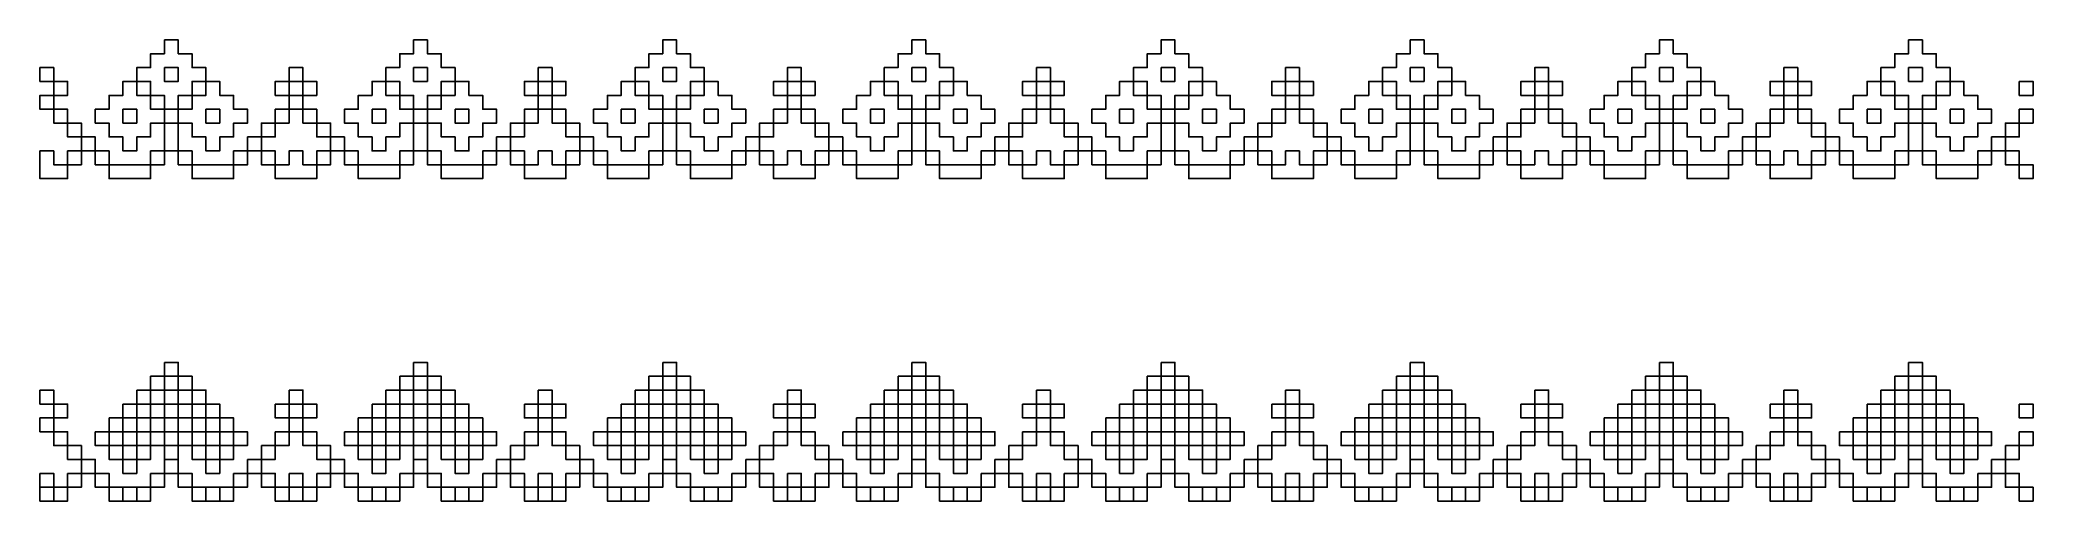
# Model space of a CAD drawing. Extents: x 56 to 181, y 169 to 198.
import ezdxf

# ---------------------------------------------------------------- set-up
doc = ezdxf.new("R2010")
doc.units = 0
doc.layers.add('Layer_1', color=7, linetype='CONTINUOUS')

msp = doc.modelspace()

# ---------------------------------------------------------------- linework, layer by layer
at = {"layer": 'Layer_1', "color": 1}
for points in [[(63.554574, 198.030953), (63.554574, 197.158928), (62.683103, 197.158928), (62.683103, 196.286354), (61.811078, 196.286354), (61.811078, 195.414332), (62.683103, 195.414332), (62.683103, 194.541758), (63.554574, 194.541758), (63.554574, 193.669736), (64.426045, 193.669736), (64.426045, 194.541758), (65.297516, 194.541758), (65.297516, 195.414332), (66.168987, 195.414332), (66.168987, 196.286354), (65.297516, 196.286354), (65.297516, 197.158928), (64.426045, 197.158928), (64.426045, 198.030953), (63.554574, 198.030953), (63.554574, 198.030953)], [(77.498116, 195.414332), (78.369587, 195.414332), (78.369587, 194.541758), (79.241058, 194.541758), (79.241058, 193.669736), (80.112529, 193.669736), (80.112529, 194.541758), (80.984, 194.541758), (80.984, 195.414332), (81.855472, 195.414332), (81.855472, 196.286354), (80.984, 196.286354), (80.984, 197.158928), (80.112529, 197.158928), (80.112529, 198.030953), (79.241058, 198.030953), (79.241058, 197.158928), (78.369587, 197.158928), (78.369587, 196.286354), (77.498116, 196.286354), (77.498116, 195.414332), (77.498116, 195.414332)], [(93.18515, 195.414332), (94.056621, 195.414332), (94.056621, 194.541758), (94.928095, 194.541758), (94.928095, 193.669736), (95.799566, 193.669736), (95.799566, 194.541758), (96.671038, 194.541758), (96.671038, 195.414332), (97.542509, 195.414332), (97.542509, 196.286354), (96.671038, 196.286354), (96.671038, 197.158928), (95.799566, 197.158928), (95.799566, 198.030953), (94.928095, 198.030953), (94.928095, 197.158928), (94.056621, 197.158928), (94.056621, 196.286354), (93.18515, 196.286354), (93.18515, 195.414332), (93.18515, 195.414332)], [(108.871634, 195.414332), (109.743108, 195.414332), (109.743108, 194.541758), (110.614579, 194.541758), (110.614579, 193.669736), (111.48605, 193.669736), (111.48605, 194.541758), (112.357522, 194.541758), (112.357522, 195.414332), (113.228993, 195.414332), (113.228993, 196.286354), (112.357522, 196.286354), (112.357522, 197.158928), (111.48605, 197.158928), (111.48605, 198.030953), (110.614579, 198.030953), (110.614579, 197.158928), (109.743108, 197.158928), (109.743108, 196.286354), (108.871634, 196.286354), (108.871634, 195.414332), (108.871634, 195.414332)], [(124.558671, 195.414332), (125.430142, 195.414332), (125.430142, 194.541758), (126.301614, 194.541758), (126.301614, 193.669736), (127.173085, 193.669736), (127.173085, 194.541758), (128.044556, 194.541758), (128.044556, 195.414332), (128.916027, 195.414332), (128.916027, 196.286354), (128.044556, 196.286354), (128.044556, 197.158928), (127.173085, 197.158928), (127.173085, 198.030953), (126.301614, 198.030953), (126.301614, 197.158928), (125.430142, 197.158928), (125.430142, 196.286354), (124.558671, 196.286354), (124.558671, 195.414332), (124.558671, 195.414332)], [(140.245155, 195.414332), (141.117177, 195.414332), (141.117177, 194.541758), (141.988651, 194.541758), (141.988651, 193.669736), (142.860122, 193.669736), (142.860122, 194.541758), (143.731593, 194.541758), (143.731593, 195.414332), (144.603064, 195.414332), (144.603064, 196.286354), (143.731593, 196.286354), (143.731593, 197.158928), (142.860122, 197.158928), (142.860122, 198.030953), (141.988651, 198.030953), (141.988651, 197.158928), (141.117177, 197.158928), (141.117177, 196.286354), (140.245155, 196.286354), (140.245155, 195.414332), (140.245155, 195.414332)], [(155.93219, 195.414332), (156.803664, 195.414332), (156.803664, 194.541758), (157.675135, 194.541758), (157.675135, 193.669736), (158.546606, 193.669736), (158.546606, 194.541758), (159.418077, 194.541758), (159.418077, 195.414332), (160.289548, 195.414332), (160.289548, 196.286354), (159.418077, 196.286354), (159.418077, 197.158928), (158.546606, 197.158928), (158.546606, 198.030953), (157.675135, 198.030953), (157.675135, 197.158928), (156.803664, 197.158928), (156.803664, 196.286354), (155.93219, 196.286354), (155.93219, 195.414332), (155.93219, 195.414332)], [(171.619227, 195.414332), (172.490698, 195.414332), (172.490698, 194.541758), (173.362169, 194.541758), (173.362169, 193.669736), (174.23364, 193.669736), (174.23364, 194.541758), (175.105112, 194.541758), (175.105112, 195.414332), (175.976583, 195.414332), (175.976583, 196.286354), (175.105112, 196.286354), (175.105112, 197.158928), (174.23364, 197.158928), (174.23364, 198.030953), (173.362169, 198.030953), (173.362169, 197.158928), (172.490698, 197.158928), (172.490698, 196.286354), (171.619227, 196.286354), (171.619227, 195.414332), (171.619227, 195.414332)], [(56.582251, 195.414332), (56.582251, 196.286354), (55.71078, 196.286354), (55.71078, 195.414332), (56.582251, 195.414332), (56.582251, 195.414332)], [(63.554574, 196.286354), (64.426045, 196.286354), (64.426045, 195.414332), (63.554574, 195.414332), (63.554574, 196.286354), (63.554574, 196.286354)], [(71.397817, 195.414332), (72.269289, 195.414332), (72.269289, 196.286354), (71.397817, 196.286354), (71.397817, 195.414332), (71.397817, 195.414332)], [(79.241058, 196.286354), (80.112529, 196.286354), (80.112529, 195.414332), (79.241058, 195.414332), (79.241058, 196.286354), (79.241058, 196.286354)], [(87.084301, 195.414332), (87.955773, 195.414332), (87.955773, 196.286354), (87.084301, 196.286354), (87.084301, 195.414332), (87.084301, 195.414332)], [(94.928095, 196.286354), (95.799566, 196.286354), (95.799566, 195.414332), (94.928095, 195.414332), (94.928095, 196.286354), (94.928095, 196.286354)], [(102.771336, 195.414332), (103.642807, 195.414332), (103.642807, 196.286354), (102.771336, 196.286354), (102.771336, 195.414332), (102.771336, 195.414332)], [(110.614579, 196.286354), (111.48605, 196.286354), (111.48605, 195.414332), (110.614579, 195.414332), (110.614579, 196.286354), (110.614579, 196.286354)], [(118.458373, 195.414332), (119.329844, 195.414332), (119.329844, 196.286354), (118.458373, 196.286354), (118.458373, 195.414332), (118.458373, 195.414332)], [(126.301614, 196.286354), (127.173085, 196.286354), (127.173085, 195.414332), (126.301614, 195.414332), (126.301614, 196.286354), (126.301614, 196.286354)], [(134.144857, 195.414332), (135.016328, 195.414332), (135.016328, 196.286354), (134.144857, 196.286354), (134.144857, 195.414332), (134.144857, 195.414332)], [(141.988651, 196.286354), (142.860122, 196.286354), (142.860122, 195.414332), (141.988651, 195.414332), (141.988651, 196.286354), (141.988651, 196.286354)], [(149.831891, 195.414332), (150.703363, 195.414332), (150.703363, 196.286354), (149.831891, 196.286354), (149.831891, 195.414332), (149.831891, 195.414332)], [(157.675135, 196.286354), (158.546606, 196.286354), (158.546606, 195.414332), (157.675135, 195.414332), (157.675135, 196.286354), (157.675135, 196.286354)], [(165.518375, 195.414332), (166.389847, 195.414332), (166.389847, 196.286354), (165.518375, 196.286354), (165.518375, 195.414332), (165.518375, 195.414332)], [(173.362169, 196.286354), (174.23364, 196.286354), (174.23364, 195.414332), (173.362169, 195.414332), (173.362169, 196.286354), (173.362169, 196.286354)], [(56.582251, 193.669736), (56.582251, 194.541758), (55.71078, 194.541758), (55.71078, 193.669736), (56.582251, 193.669736), (56.582251, 193.669736)], [(56.582251, 194.541758), (57.453723, 194.541758), (57.453723, 195.414332), (56.582251, 195.414332), (56.582251, 194.541758), (56.582251, 194.541758)], [(63.554574, 192.797161), (63.554574, 193.669736), (62.683103, 193.669736), (62.683103, 194.541758), (61.811078, 194.541758), (61.811078, 195.414332), (60.939607, 195.414332), (60.939607, 194.541758), (60.068136, 194.541758), (60.068136, 193.669736), (59.196665, 193.669736), (59.196665, 192.797161), (60.068136, 192.797161), (60.068136, 191.92514), (60.939607, 191.92514), (60.939607, 191.052565), (61.811078, 191.052565), (61.811078, 191.92514), (62.683103, 191.92514), (62.683103, 192.797161), (63.554574, 192.797161), (63.554574, 192.797161)], [(66.168987, 195.414332), (66.168987, 194.541758), (65.297516, 194.541758), (65.297516, 193.669736), (64.426045, 193.669736), (64.426045, 192.797161), (65.297516, 192.797161), (65.297516, 191.92514), (66.168987, 191.92514), (66.168987, 191.052565), (67.040459, 191.052565), (67.040459, 191.92514), (67.91193, 191.92514), (67.91193, 192.797161), (68.783401, 192.797161), (68.783401, 193.669736), (67.91193, 193.669736), (67.91193, 194.541758), (67.040459, 194.541758), (67.040459, 195.414332), (66.168987, 195.414332), (66.168987, 195.414332)], [(71.397817, 194.541758), (71.397817, 195.414332), (70.526343, 195.414332), (70.526343, 194.541758), (71.397817, 194.541758), (71.397817, 194.541758)], [(71.397817, 193.669736), (72.269289, 193.669736), (72.269289, 194.541758), (71.397817, 194.541758), (71.397817, 193.669736), (71.397817, 193.669736)], [(72.269289, 195.414332), (72.269289, 194.541758), (73.14076, 194.541758), (73.14076, 195.414332), (72.269289, 195.414332), (72.269289, 195.414332)], [(79.241058, 192.797161), (79.241058, 193.669736), (78.369587, 193.669736), (78.369587, 194.541758), (77.498116, 194.541758), (77.498116, 195.414332), (76.626644, 195.414332), (76.626644, 194.541758), (75.755173, 194.541758), (75.755173, 193.669736), (74.883702, 193.669736), (74.883702, 192.797161), (75.755173, 192.797161), (75.755173, 191.92514), (76.626644, 191.92514), (76.626644, 191.052565), (77.498116, 191.052565), (77.498116, 191.92514), (78.369587, 191.92514), (78.369587, 192.797161), (79.241058, 192.797161), (79.241058, 192.797161)], [(81.855472, 195.414332), (81.855472, 194.541758), (80.984, 194.541758), (80.984, 193.669736), (80.112529, 193.669736), (80.112529, 192.797161), (80.984, 192.797161), (80.984, 191.92514), (81.855472, 191.92514), (81.855472, 191.052565), (82.726943, 191.052565), (82.726943, 191.92514), (83.598414, 191.92514), (83.598414, 192.797161), (84.469885, 192.797161), (84.469885, 193.669736), (83.598414, 193.669736), (83.598414, 194.541758), (82.726943, 194.541758), (82.726943, 195.414332), (81.855472, 195.414332), (81.855472, 195.414332)], [(87.084301, 194.541758), (87.084301, 195.414332), (86.21283, 195.414332), (86.21283, 194.541758), (87.084301, 194.541758), (87.084301, 194.541758)], [(87.084301, 193.669736), (87.955773, 193.669736), (87.955773, 194.541758), (87.084301, 194.541758), (87.084301, 193.669736), (87.084301, 193.669736)], [(87.955773, 195.414332), (87.955773, 194.541758), (88.827794, 194.541758), (88.827794, 195.414332), (87.955773, 195.414332), (87.955773, 195.414332)], [(94.928095, 192.797161), (94.928095, 193.669736), (94.056621, 193.669736), (94.056621, 194.541758), (93.18515, 194.541758), (93.18515, 195.414332), (92.313679, 195.414332), (92.313679, 194.541758), (91.442208, 194.541758), (91.442208, 193.669736), (90.570736, 193.669736), (90.570736, 192.797161), (91.442208, 192.797161), (91.442208, 191.92514), (92.313679, 191.92514), (92.313679, 191.052565), (93.18515, 191.052565), (93.18515, 191.92514), (94.056621, 191.92514), (94.056621, 192.797161), (94.928095, 192.797161), (94.928095, 192.797161)], [(97.542509, 195.414332), (97.542509, 194.541758), (96.671038, 194.541758), (96.671038, 193.669736), (95.799566, 193.669736), (95.799566, 192.797161), (96.671038, 192.797161), (96.671038, 191.92514), (97.542509, 191.92514), (97.542509, 191.052565), (98.41398, 191.052565), (98.41398, 191.92514), (99.285451, 191.92514), (99.285451, 192.797161), (100.156922, 192.797161), (100.156922, 193.669736), (99.285451, 193.669736), (99.285451, 194.541758), (98.41398, 194.541758), (98.41398, 195.414332), (97.542509, 195.414332), (97.542509, 195.414332)], [(102.771336, 194.541758), (102.771336, 195.414332), (101.899865, 195.414332), (101.899865, 194.541758), (102.771336, 194.541758), (102.771336, 194.541758)], [(102.771336, 193.669736), (103.642807, 193.669736), (103.642807, 194.541758), (102.771336, 194.541758), (102.771336, 193.669736), (102.771336, 193.669736)], [(103.642807, 195.414332), (103.642807, 194.541758), (104.514278, 194.541758), (104.514278, 195.414332), (103.642807, 195.414332), (103.642807, 195.414332)], [(110.614579, 192.797161), (110.614579, 193.669736), (109.743108, 193.669736), (109.743108, 194.541758), (108.871634, 194.541758), (108.871634, 195.414332), (108.000163, 195.414332), (108.000163, 194.541758), (107.128692, 194.541758), (107.128692, 193.669736), (106.25722, 193.669736), (106.25722, 192.797161), (107.128692, 192.797161), (107.128692, 191.92514), (108.000163, 191.92514), (108.000163, 191.052565), (108.871634, 191.052565), (108.871634, 191.92514), (109.743108, 191.92514), (109.743108, 192.797161), (110.614579, 192.797161), (110.614579, 192.797161)], [(113.228993, 195.414332), (113.228993, 194.541758), (112.357522, 194.541758), (112.357522, 193.669736), (111.48605, 193.669736), (111.48605, 192.797161), (112.357522, 192.797161), (112.357522, 191.92514), (113.228993, 191.92514), (113.228993, 191.052565), (114.100464, 191.052565), (114.100464, 191.92514), (114.972485, 191.92514), (114.972485, 192.797161), (115.843957, 192.797161), (115.843957, 193.669736), (114.972485, 193.669736), (114.972485, 194.541758), (114.100464, 194.541758), (114.100464, 195.414332), (113.228993, 195.414332), (113.228993, 195.414332)], [(118.458373, 194.541758), (118.458373, 195.414332), (117.586899, 195.414332), (117.586899, 194.541758), (118.458373, 194.541758), (118.458373, 194.541758)], [(118.458373, 193.669736), (119.329844, 193.669736), (119.329844, 194.541758), (118.458373, 194.541758), (118.458373, 193.669736), (118.458373, 193.669736)], [(119.329844, 195.414332), (119.329844, 194.541758), (120.201315, 194.541758), (120.201315, 195.414332), (119.329844, 195.414332), (119.329844, 195.414332)], [(126.301614, 192.797161), (126.301614, 193.669736), (125.430142, 193.669736), (125.430142, 194.541758), (124.558671, 194.541758), (124.558671, 195.414332), (123.6872, 195.414332), (123.6872, 194.541758), (122.815729, 194.541758), (122.815729, 193.669736), (121.944258, 193.669736), (121.944258, 192.797161), (122.815729, 192.797161), (122.815729, 191.92514), (123.6872, 191.92514), (123.6872, 191.052565), (124.558671, 191.052565), (124.558671, 191.92514), (125.430142, 191.92514), (125.430142, 192.797161), (126.301614, 192.797161), (126.301614, 192.797161)], [(128.916027, 195.414332), (128.916027, 194.541758), (128.044556, 194.541758), (128.044556, 193.669736), (127.173085, 193.669736), (127.173085, 192.797161), (128.044556, 192.797161), (128.044556, 191.92514), (128.916027, 191.92514), (128.916027, 191.052565), (129.787498, 191.052565), (129.787498, 191.92514), (130.658969, 191.92514), (130.658969, 192.797161), (131.530441, 192.797161), (131.530441, 193.669736), (130.658969, 193.669736), (130.658969, 194.541758), (129.787498, 194.541758), (129.787498, 195.414332), (128.916027, 195.414332), (128.916027, 195.414332)], [(134.144857, 194.541758), (134.144857, 195.414332), (133.273386, 195.414332), (133.273386, 194.541758), (134.144857, 194.541758), (134.144857, 194.541758)], [(134.144857, 193.669736), (135.016328, 193.669736), (135.016328, 194.541758), (134.144857, 194.541758), (134.144857, 193.669736), (134.144857, 193.669736)], [(135.016328, 195.414332), (135.016328, 194.541758), (135.887799, 194.541758), (135.887799, 195.414332), (135.016328, 195.414332), (135.016328, 195.414332)], [(141.988651, 192.797161), (141.988651, 193.669736), (141.117177, 193.669736), (141.117177, 194.541758), (140.245155, 194.541758), (140.245155, 195.414332), (139.373684, 195.414332), (139.373684, 194.541758), (138.502213, 194.541758), (138.502213, 193.669736), (137.630742, 193.669736), (137.630742, 192.797161), (138.502213, 192.797161), (138.502213, 191.92514), (139.373684, 191.92514), (139.373684, 191.052565), (140.245155, 191.052565), (140.245155, 191.92514), (141.117177, 191.92514), (141.117177, 192.797161), (141.988651, 192.797161), (141.988651, 192.797161)], [(144.603064, 195.414332), (144.603064, 194.541758), (143.731593, 194.541758), (143.731593, 193.669736), (142.860122, 193.669736), (142.860122, 192.797161), (143.731593, 192.797161), (143.731593, 191.92514), (144.603064, 191.92514), (144.603064, 191.052565), (145.474535, 191.052565), (145.474535, 191.92514), (146.346007, 191.92514), (146.346007, 192.797161), (147.217478, 192.797161), (147.217478, 193.669736), (146.346007, 193.669736), (146.346007, 194.541758), (145.474535, 194.541758), (145.474535, 195.414332), (144.603064, 195.414332), (144.603064, 195.414332)], [(149.831891, 194.541758), (149.831891, 195.414332), (148.96042, 195.414332), (148.96042, 194.541758), (149.831891, 194.541758), (149.831891, 194.541758)], [(149.831891, 193.669736), (150.703363, 193.669736), (150.703363, 194.541758), (149.831891, 194.541758), (149.831891, 193.669736), (149.831891, 193.669736)], [(150.703363, 195.414332), (150.703363, 194.541758), (151.574834, 194.541758), (151.574834, 195.414332), (150.703363, 195.414332), (150.703363, 195.414332)], [(157.675135, 192.797161), (157.675135, 193.669736), (156.803664, 193.669736), (156.803664, 194.541758), (155.93219, 194.541758), (155.93219, 195.414332), (155.060718, 195.414332), (155.060718, 194.541758), (154.189247, 194.541758), (154.189247, 193.669736), (153.317776, 193.669736), (153.317776, 192.797161), (154.189247, 192.797161), (154.189247, 191.92514), (155.060718, 191.92514), (155.060718, 191.052565), (155.93219, 191.052565), (155.93219, 191.92514), (156.803664, 191.92514), (156.803664, 192.797161), (157.675135, 192.797161), (157.675135, 192.797161)], [(160.289548, 195.414332), (160.289548, 194.541758), (159.418077, 194.541758), (159.418077, 193.669736), (158.546606, 193.669736), (158.546606, 192.797161), (159.418077, 192.797161), (159.418077, 191.92514), (160.289548, 191.92514), (160.289548, 191.052565), (161.16102, 191.052565), (161.16102, 191.92514), (162.032491, 191.92514), (162.032491, 192.797161), (162.903962, 192.797161), (162.903962, 193.669736), (162.032491, 193.669736), (162.032491, 194.541758), (161.16102, 194.541758), (161.16102, 195.414332), (160.289548, 195.414332), (160.289548, 195.414332)], [(165.518375, 194.541758), (165.518375, 195.414332), (164.646904, 195.414332), (164.646904, 194.541758), (165.518375, 194.541758), (165.518375, 194.541758)], [(165.518375, 193.669736), (166.389847, 193.669736), (166.389847, 194.541758), (165.518375, 194.541758), (165.518375, 193.669736), (165.518375, 193.669736)], [(166.389847, 195.414332), (166.389847, 194.541758), (167.261871, 194.541758), (167.261871, 195.414332), (166.389847, 195.414332), (166.389847, 195.414332)], [(173.362169, 192.797161), (173.362169, 193.669736), (172.490698, 193.669736), (172.490698, 194.541758), (171.619227, 194.541758), (171.619227, 195.414332), (170.747756, 195.414332), (170.747756, 194.541758), (169.876284, 194.541758), (169.876284, 193.669736), (169.004813, 193.669736), (169.004813, 192.797161), (169.876284, 192.797161), (169.876284, 191.92514), (170.747756, 191.92514), (170.747756, 191.052565), (171.619227, 191.052565), (171.619227, 191.92514), (172.490698, 191.92514), (172.490698, 192.797161), (173.362169, 192.797161), (173.362169, 192.797161)], [(175.976583, 195.414332), (175.976583, 194.541758), (175.105112, 194.541758), (175.105112, 193.669736), (174.23364, 193.669736), (174.23364, 192.797161), (175.105112, 192.797161), (175.105112, 191.92514), (175.976583, 191.92514), (175.976583, 191.052565), (176.848054, 191.052565), (176.848054, 191.92514), (177.719525, 191.92514), (177.719525, 192.797161), (178.590996, 192.797161), (178.590996, 193.669736), (177.719525, 193.669736), (177.719525, 194.541758), (176.848054, 194.541758), (176.848054, 195.414332), (175.976583, 195.414332), (175.976583, 195.414332)], [(180.333941, 195.414332), (180.333941, 194.541758), (181.205413, 194.541758), (181.205413, 195.414332), (180.333941, 195.414332), (180.333941, 195.414332)], [(57.453723, 192.797161), (57.453723, 193.669736), (56.582251, 193.669736), (56.582251, 192.797161), (57.453723, 192.797161), (57.453723, 192.797161)], [(60.939607, 193.669736), (61.811078, 193.669736), (61.811078, 192.797161), (60.939607, 192.797161), (60.939607, 193.669736), (60.939607, 193.669736)], [(66.168987, 193.669736), (67.040459, 193.669736), (67.040459, 192.797161), (66.168987, 192.797161), (66.168987, 193.669736), (66.168987, 193.669736)], [(70.526343, 192.797161), (71.397817, 192.797161), (71.397817, 193.669736), (70.526343, 193.669736), (70.526343, 192.797161), (70.526343, 192.797161)], [(72.269289, 193.669736), (72.269289, 192.797161), (73.14076, 192.797161), (73.14076, 193.669736), (72.269289, 193.669736), (72.269289, 193.669736)], [(76.626644, 193.669736), (77.498116, 193.669736), (77.498116, 192.797161), (76.626644, 192.797161), (76.626644, 193.669736), (76.626644, 193.669736)], [(81.855472, 193.669736), (82.726943, 193.669736), (82.726943, 192.797161), (81.855472, 192.797161), (81.855472, 193.669736), (81.855472, 193.669736)], [(86.21283, 192.797161), (87.084301, 192.797161), (87.084301, 193.669736), (86.21283, 193.669736), (86.21283, 192.797161), (86.21283, 192.797161)], [(87.955773, 193.669736), (87.955773, 192.797161), (88.827794, 192.797161), (88.827794, 193.669736), (87.955773, 193.669736), (87.955773, 193.669736)], [(92.313679, 193.669736), (93.18515, 193.669736), (93.18515, 192.797161), (92.313679, 192.797161), (92.313679, 193.669736), (92.313679, 193.669736)], [(97.542509, 193.669736), (98.41398, 193.669736), (98.41398, 192.797161), (97.542509, 192.797161), (97.542509, 193.669736), (97.542509, 193.669736)], [(101.899865, 192.797161), (102.771336, 192.797161), (102.771336, 193.669736), (101.899865, 193.669736), (101.899865, 192.797161), (101.899865, 192.797161)], [(103.642807, 193.669736), (103.642807, 192.797161), (104.514278, 192.797161), (104.514278, 193.669736), (103.642807, 193.669736), (103.642807, 193.669736)], [(108.000163, 193.669736), (108.871634, 193.669736), (108.871634, 192.797161), (108.000163, 192.797161), (108.000163, 193.669736), (108.000163, 193.669736)], [(113.228993, 193.669736), (114.100464, 193.669736), (114.100464, 192.797161), (113.228993, 192.797161), (113.228993, 193.669736), (113.228993, 193.669736)], [(117.586899, 192.797161), (118.458373, 192.797161), (118.458373, 193.669736), (117.586899, 193.669736), (117.586899, 192.797161), (117.586899, 192.797161)], [(119.329844, 193.669736), (119.329844, 192.797161), (120.201315, 192.797161), (120.201315, 193.669736), (119.329844, 193.669736), (119.329844, 193.669736)], [(123.6872, 193.669736), (124.558671, 193.669736), (124.558671, 192.797161), (123.6872, 192.797161), (123.6872, 193.669736), (123.6872, 193.669736)], [(128.916027, 193.669736), (129.787498, 193.669736), (129.787498, 192.797161), (128.916027, 192.797161), (128.916027, 193.669736), (128.916027, 193.669736)], [(133.273386, 192.797161), (134.144857, 192.797161), (134.144857, 193.669736), (133.273386, 193.669736), (133.273386, 192.797161), (133.273386, 192.797161)], [(135.016328, 193.669736), (135.016328, 192.797161), (135.887799, 192.797161), (135.887799, 193.669736), (135.016328, 193.669736), (135.016328, 193.669736)], [(139.373684, 193.669736), (140.245155, 193.669736), (140.245155, 192.797161), (139.373684, 192.797161), (139.373684, 193.669736), (139.373684, 193.669736)], [(144.603064, 193.669736), (145.474535, 193.669736), (145.474535, 192.797161), (144.603064, 192.797161), (144.603064, 193.669736), (144.603064, 193.669736)], [(148.96042, 192.797161), (149.831891, 192.797161), (149.831891, 193.669736), (148.96042, 193.669736), (148.96042, 192.797161), (148.96042, 192.797161)], [(150.703363, 193.669736), (150.703363, 192.797161), (151.574834, 192.797161), (151.574834, 193.669736), (150.703363, 193.669736), (150.703363, 193.669736)], [(155.060718, 193.669736), (155.93219, 193.669736), (155.93219, 192.797161), (155.060718, 192.797161), (155.060718, 193.669736), (155.060718, 193.669736)], [(160.289548, 193.669736), (161.16102, 193.669736), (161.16102, 192.797161), (160.289548, 192.797161), (160.289548, 193.669736), (160.289548, 193.669736)], [(164.646904, 192.797161), (165.518375, 192.797161), (165.518375, 193.669736), (164.646904, 193.669736), (164.646904, 192.797161), (164.646904, 192.797161)], [(166.389847, 193.669736), (166.389847, 192.797161), (167.261871, 192.797161), (167.261871, 193.669736), (166.389847, 193.669736), (166.389847, 193.669736)], [(170.747756, 193.669736), (171.619227, 193.669736), (171.619227, 192.797161), (170.747756, 192.797161), (170.747756, 193.669736), (170.747756, 193.669736)], [(175.976583, 193.669736), (176.848054, 193.669736), (176.848054, 192.797161), (175.976583, 192.797161), (175.976583, 193.669736), (175.976583, 193.669736)], [(180.333941, 192.797161), (181.205413, 192.797161), (181.205413, 193.669736), (180.333941, 193.669736), (180.333941, 192.797161), (180.333941, 192.797161)], [(58.325194, 191.92514), (58.325194, 192.797161), (57.453723, 192.797161), (57.453723, 191.92514), (58.325194, 191.92514), (58.325194, 191.92514)], [(64.426045, 192.797161), (63.554574, 192.797161), (63.554574, 191.92514), (63.554574, 191.052565), (64.426045, 191.052565), (64.426045, 191.92514), (64.426045, 192.797161), (64.426045, 192.797161)], [(69.654872, 191.92514), (70.526343, 191.92514), (70.526343, 192.797161), (69.654872, 192.797161), (69.654872, 191.92514), (69.654872, 191.92514)], [(73.14076, 192.797161), (73.14076, 191.92514), (74.012231, 191.92514), (74.012231, 192.797161), (73.14076, 192.797161), (73.14076, 192.797161)], [(79.241058, 191.052565), (80.112529, 191.052565), (80.112529, 191.92514), (80.112529, 192.797161), (79.241058, 192.797161), (79.241058, 191.92514), (79.241058, 191.052565), (79.241058, 191.052565)], [(85.341356, 191.92514), (86.21283, 191.92514), (86.21283, 192.797161), (85.341356, 192.797161), (85.341356, 191.92514), (85.341356, 191.92514)], [(88.827794, 192.797161), (88.827794, 191.92514), (89.699265, 191.92514), (89.699265, 192.797161), (88.827794, 192.797161), (88.827794, 192.797161)], [(94.928095, 191.052565), (95.799566, 191.052565), (95.799566, 191.92514), (95.799566, 192.797161), (94.928095, 192.797161), (94.928095, 191.92514), (94.928095, 191.052565), (94.928095, 191.052565)], [(101.028393, 191.92514), (101.899865, 191.92514), (101.899865, 192.797161), (101.028393, 192.797161), (101.028393, 191.92514), (101.028393, 191.92514)], [(104.514278, 192.797161), (104.514278, 191.92514), (105.385749, 191.92514), (105.385749, 192.797161), (104.514278, 192.797161), (104.514278, 192.797161)], [(110.614579, 191.052565), (111.48605, 191.052565), (111.48605, 191.92514), (111.48605, 192.797161), (110.614579, 192.797161), (110.614579, 191.92514), (110.614579, 191.052565), (110.614579, 191.052565)], [(116.715428, 191.92514), (117.586899, 191.92514), (117.586899, 192.797161), (116.715428, 192.797161), (116.715428, 191.92514), (116.715428, 191.92514)], [(120.201315, 192.797161), (120.201315, 191.92514), (121.072786, 191.92514), (121.072786, 192.797161), (120.201315, 192.797161), (120.201315, 192.797161)], [(126.301614, 191.052565), (127.173085, 191.052565), (127.173085, 191.92514), (127.173085, 192.797161), (126.301614, 192.797161), (126.301614, 191.92514), (126.301614, 191.052565), (126.301614, 191.052565)], [(132.401912, 191.92514), (133.273386, 191.92514), (133.273386, 192.797161), (132.401912, 192.797161), (132.401912, 191.92514), (132.401912, 191.92514)], [(135.887799, 192.797161), (135.887799, 191.92514), (136.759271, 191.92514), (136.759271, 192.797161), (135.887799, 192.797161), (135.887799, 192.797161)], [(141.988651, 191.052565), (142.860122, 191.052565), (142.860122, 191.92514), (142.860122, 192.797161), (141.988651, 192.797161), (141.988651, 191.92514), (141.988651, 191.052565), (141.988651, 191.052565)], [(148.088949, 191.92514), (148.96042, 191.92514), (148.96042, 192.797161), (148.088949, 192.797161), (148.088949, 191.92514), (148.088949, 191.92514)], [(151.574834, 192.797161), (151.574834, 191.92514), (152.446305, 191.92514), (152.446305, 192.797161), (151.574834, 192.797161), (151.574834, 192.797161)], [(157.675135, 191.052565), (158.546606, 191.052565), (158.546606, 191.92514), (158.546606, 192.797161), (157.675135, 192.797161), (157.675135, 191.92514), (157.675135, 191.052565), (157.675135, 191.052565)], [(163.775433, 191.92514), (164.646904, 191.92514), (164.646904, 192.797161), (163.775433, 192.797161), (163.775433, 191.92514), (163.775433, 191.92514)], [(167.261871, 192.797161), (167.261871, 191.92514), (168.133342, 191.92514), (168.133342, 192.797161), (167.261871, 192.797161), (167.261871, 192.797161)], [(173.362169, 191.052565), (174.23364, 191.052565), (174.23364, 191.92514), (174.23364, 192.797161), (173.362169, 192.797161), (173.362169, 191.92514), (173.362169, 191.052565), (173.362169, 191.052565)], [(179.462467, 191.92514), (180.333941, 191.92514), (180.333941, 192.797161), (179.462467, 192.797161), (179.462467, 191.92514), (179.462467, 191.92514)], [(57.453723, 190.180544), (56.582251, 190.180544), (56.582251, 191.052565), (55.71078, 191.052565), (55.71078, 190.180544), (55.71078, 189.307969), (56.582251, 189.307969), (57.453723, 189.307969), (57.453723, 190.180544), (57.453723, 190.180544)], [(58.325194, 191.052565), (57.453723, 191.052565), (57.453723, 190.180544), (58.325194, 190.180544), (58.325194, 191.052565), (58.325194, 191.052565)], [(59.196665, 191.052565), (59.196665, 191.92514), (58.325194, 191.92514), (58.325194, 191.052565), (59.196665, 191.052565), (59.196665, 191.052565)], [(60.068136, 190.180544), (60.068136, 191.052565), (59.196665, 191.052565), (59.196665, 190.180544), (60.068136, 190.180544), (60.068136, 190.180544)], [(63.554574, 191.052565), (62.683103, 191.052565), (62.683103, 190.180544), (63.554574, 190.180544), (63.554574, 191.052565), (63.554574, 191.052565)], [(64.426045, 191.052565), (64.426045, 190.180544), (65.297516, 190.180544), (65.297516, 191.052565), (64.426045, 191.052565), (64.426045, 191.052565)], [(67.91193, 190.180544), (68.783401, 190.180544), (68.783401, 191.052565), (67.91193, 191.052565), (67.91193, 190.180544), (67.91193, 190.180544)], [(68.783401, 191.052565), (69.654872, 191.052565), (69.654872, 191.92514), (68.783401, 191.92514), (68.783401, 191.052565), (68.783401, 191.052565)], [(70.526343, 190.180544), (70.526343, 191.052565), (69.654872, 191.052565), (69.654872, 190.180544), (70.526343, 190.180544), (70.526343, 190.180544)], [(73.14076, 190.180544), (72.269289, 190.180544), (72.269289, 191.052565), (71.397817, 191.052565), (71.397817, 190.180544), (70.526343, 190.180544), (70.526343, 189.307969), (71.397817, 189.307969), (72.269289, 189.307969), (73.14076, 189.307969), (73.14076, 190.180544), (73.14076, 190.180544)], [(74.012231, 191.052565), (73.14076, 191.052565), (73.14076, 190.180544), (74.012231, 190.180544), (74.012231, 191.052565), (74.012231, 191.052565)], [(74.012231, 191.92514), (74.012231, 191.052565), (74.883702, 191.052565), (74.883702, 191.92514), (74.012231, 191.92514), (74.012231, 191.92514)], [(74.883702, 191.052565), (74.883702, 190.180544), (75.755173, 190.180544), (75.755173, 191.052565), (74.883702, 191.052565), (74.883702, 191.052565)], [(78.369587, 190.180544), (79.241058, 190.180544), (79.241058, 191.052565), (78.369587, 191.052565), (78.369587, 190.180544), (78.369587, 190.180544)], [(80.112529, 191.052565), (80.112529, 190.180544), (80.984, 190.180544), (80.984, 191.052565), (80.112529, 191.052565), (80.112529, 191.052565)], [(83.598414, 190.180544), (84.469885, 190.180544), (84.469885, 191.052565), (83.598414, 191.052565), (83.598414, 190.180544), (83.598414, 190.180544)], [(84.469885, 191.052565), (85.341356, 191.052565), (85.341356, 191.92514), (84.469885, 191.92514), (84.469885, 191.052565), (84.469885, 191.052565)], [(86.21283, 190.180544), (86.21283, 191.052565), (85.341356, 191.052565), (85.341356, 190.180544), (86.21283, 190.180544), (86.21283, 190.180544)], [(88.827794, 190.180544), (87.955773, 190.180544), (87.955773, 191.052565), (87.084301, 191.052565), (87.084301, 190.180544), (86.21283, 190.180544), (86.21283, 189.307969), (87.084301, 189.307969), (87.955773, 189.307969), (88.827794, 189.307969), (88.827794, 190.180544), (88.827794, 190.180544)], [(89.699265, 191.052565), (88.827794, 191.052565), (88.827794, 190.180544), (89.699265, 190.180544), (89.699265, 191.052565), (89.699265, 191.052565)], [(89.699265, 191.92514), (89.699265, 191.052565), (90.570736, 191.052565), (90.570736, 191.92514), (89.699265, 191.92514), (89.699265, 191.92514)], [(90.570736, 191.052565), (90.570736, 190.180544), (91.442208, 190.180544), (91.442208, 191.052565), (90.570736, 191.052565), (90.570736, 191.052565)], [(94.056621, 190.180544), (94.928095, 190.180544), (94.928095, 191.052565), (94.056621, 191.052565), (94.056621, 190.180544), (94.056621, 190.180544)], [(95.799566, 191.052565), (95.799566, 190.180544), (96.671038, 190.180544), (96.671038, 191.052565), (95.799566, 191.052565), (95.799566, 191.052565)], [(99.285451, 190.180544), (100.156922, 190.180544), (100.156922, 191.052565), (99.285451, 191.052565), (99.285451, 190.180544), (99.285451, 190.180544)], [(100.156922, 191.052565), (101.028393, 191.052565), (101.028393, 191.92514), (100.156922, 191.92514), (100.156922, 191.052565), (100.156922, 191.052565)], [(101.899865, 190.180544), (101.899865, 191.052565), (101.028393, 191.052565), (101.028393, 190.180544), (101.899865, 190.180544), (101.899865, 190.180544)], [(104.514278, 190.180544), (103.642807, 190.180544), (103.642807, 191.052565), (102.771336, 191.052565), (102.771336, 190.180544), (101.899865, 190.180544), (101.899865, 189.307969), (102.771336, 189.307969), (103.642807, 189.307969), (104.514278, 189.307969), (104.514278, 190.180544), (104.514278, 190.180544)], [(105.385749, 191.052565), (104.514278, 191.052565), (104.514278, 190.180544), (105.385749, 190.180544), (105.385749, 191.052565), (105.385749, 191.052565)], [(105.385749, 191.92514), (105.385749, 191.052565), (106.25722, 191.052565), (106.25722, 191.92514), (105.385749, 191.92514), (105.385749, 191.92514)], [(106.25722, 191.052565), (106.25722, 190.180544), (107.128692, 190.180544), (107.128692, 191.052565), (106.25722, 191.052565), (106.25722, 191.052565)], [(109.743108, 190.180544), (110.614579, 190.180544), (110.614579, 191.052565), (109.743108, 191.052565), (109.743108, 190.180544), (109.743108, 190.180544)], [(111.48605, 191.052565), (111.48605, 190.180544), (112.357522, 190.180544), (112.357522, 191.052565), (111.48605, 191.052565), (111.48605, 191.052565)], [(114.972485, 190.180544), (115.843957, 190.180544), (115.843957, 191.052565), (114.972485, 191.052565), (114.972485, 190.180544), (114.972485, 190.180544)], [(115.843957, 191.052565), (116.715428, 191.052565), (116.715428, 191.92514), (115.843957, 191.92514), (115.843957, 191.052565), (115.843957, 191.052565)], [(117.586899, 190.180544), (117.586899, 191.052565), (116.715428, 191.052565), (116.715428, 190.180544), (117.586899, 190.180544), (117.586899, 190.180544)], [(120.201315, 190.180544), (119.329844, 190.180544), (119.329844, 191.052565), (118.458373, 191.052565), (118.458373, 190.180544), (117.586899, 190.180544), (117.586899, 189.307969), (118.458373, 189.307969), (119.329844, 189.307969), (120.201315, 189.307969), (120.201315, 190.180544), (120.201315, 190.180544)], [(121.072786, 191.052565), (120.201315, 191.052565), (120.201315, 190.180544), (121.072786, 190.180544), (121.072786, 191.052565), (121.072786, 191.052565)], [(121.072786, 191.92514), (121.072786, 191.052565), (121.944258, 191.052565), (121.944258, 191.92514), (121.072786, 191.92514), (121.072786, 191.92514)], [(121.944258, 191.052565), (121.944258, 190.180544), (122.815729, 190.180544), (122.815729, 191.052565), (121.944258, 191.052565), (121.944258, 191.052565)], [(125.430142, 190.180544), (126.301614, 190.180544), (126.301614, 191.052565), (125.430142, 191.052565), (125.430142, 190.180544), (125.430142, 190.180544)], [(127.173085, 191.052565), (127.173085, 190.180544), (128.044556, 190.180544), (128.044556, 191.052565), (127.173085, 191.052565), (127.173085, 191.052565)], [(130.658969, 190.180544), (131.530441, 190.180544), (131.530441, 191.052565), (130.658969, 191.052565), (130.658969, 190.180544), (130.658969, 190.180544)], [(131.530441, 191.052565), (132.401912, 191.052565), (132.401912, 191.92514), (131.530441, 191.92514), (131.530441, 191.052565), (131.530441, 191.052565)], [(133.273386, 190.180544), (133.273386, 191.052565), (132.401912, 191.052565), (132.401912, 190.180544), (133.273386, 190.180544), (133.273386, 190.180544)], [(135.887799, 190.180544), (135.016328, 190.180544), (135.016328, 191.052565), (134.144857, 191.052565), (134.144857, 190.180544), (133.273386, 190.180544), (133.273386, 189.307969), (134.144857, 189.307969), (135.016328, 189.307969), (135.887799, 189.307969), (135.887799, 190.180544), (135.887799, 190.180544)], [(136.759271, 191.052565), (135.887799, 191.052565), (135.887799, 190.180544), (136.759271, 190.180544), (136.759271, 191.052565), (136.759271, 191.052565)], [(136.759271, 191.92514), (136.759271, 191.052565), (137.630742, 191.052565), (137.630742, 191.92514), (136.759271, 191.92514), (136.759271, 191.92514)], [(137.630742, 191.052565), (137.630742, 190.180544), (138.502213, 190.180544), (138.502213, 191.052565), (137.630742, 191.052565), (137.630742, 191.052565)], [(141.117177, 190.180544), (141.988651, 190.180544), (141.988651, 191.052565), (141.117177, 191.052565), (141.117177, 190.180544), (141.117177, 190.180544)], [(142.860122, 191.052565), (142.860122, 190.180544), (143.731593, 190.180544), (143.731593, 191.052565), (142.860122, 191.052565), (142.860122, 191.052565)], [(146.346007, 190.180544), (147.217478, 190.180544), (147.217478, 191.052565), (146.346007, 191.052565), (146.346007, 190.180544), (146.346007, 190.180544)], [(147.217478, 191.052565), (148.088949, 191.052565), (148.088949, 191.92514), (147.217478, 191.92514), (147.217478, 191.052565), (147.217478, 191.052565)], [(148.96042, 190.180544), (148.96042, 191.052565), (148.088949, 191.052565), (148.088949, 190.180544), (148.96042, 190.180544), (148.96042, 190.180544)], [(151.574834, 190.180544), (150.703363, 190.180544), (150.703363, 191.052565), (149.831891, 191.052565), (149.831891, 190.180544), (148.96042, 190.180544), (148.96042, 189.307969), (149.831891, 189.307969), (150.703363, 189.307969), (151.574834, 189.307969), (151.574834, 190.180544), (151.574834, 190.180544)], [(152.446305, 191.052565), (151.574834, 191.052565), (151.574834, 190.180544), (152.446305, 190.180544), (152.446305, 191.052565), (152.446305, 191.052565)], [(152.446305, 191.92514), (152.446305, 191.052565), (153.317776, 191.052565), (153.317776, 191.92514), (152.446305, 191.92514), (152.446305, 191.92514)], [(153.317776, 191.052565), (153.317776, 190.180544), (154.189247, 190.180544), (154.189247, 191.052565), (153.317776, 191.052565), (153.317776, 191.052565)], [(156.803664, 190.180544), (157.675135, 190.180544), (157.675135, 191.052565), (156.803664, 191.052565), (156.803664, 190.180544), (156.803664, 190.180544)], [(158.546606, 191.052565), (158.546606, 190.180544), (159.418077, 190.180544), (159.418077, 191.052565), (158.546606, 191.052565), (158.546606, 191.052565)], [(162.032491, 190.180544), (162.903962, 190.180544), (162.903962, 191.052565), (162.032491, 191.052565), (162.032491, 190.180544), (162.032491, 190.180544)], [(162.903962, 191.052565), (163.775433, 191.052565), (163.775433, 191.92514), (162.903962, 191.92514), (162.903962, 191.052565), (162.903962, 191.052565)], [(164.646904, 190.180544), (164.646904, 191.052565), (163.775433, 191.052565), (163.775433, 190.180544), (164.646904, 190.180544), (164.646904, 190.180544)], [(167.261871, 190.180544), (166.389847, 190.180544), (166.389847, 191.052565), (165.518375, 191.052565), (165.518375, 190.180544), (164.646904, 190.180544), (164.646904, 189.307969), (165.518375, 189.307969), (166.389847, 189.307969), (167.261871, 189.307969), (167.261871, 190.180544), (167.261871, 190.180544)], [(168.133342, 191.052565), (167.261871, 191.052565), (167.261871, 190.180544), (168.133342, 190.180544), (168.133342, 191.052565), (168.133342, 191.052565)], [(168.133342, 191.92514), (168.133342, 191.052565), (169.004813, 191.052565), (169.004813, 191.92514), (168.133342, 191.92514), (168.133342, 191.92514)], [(169.004813, 191.052565), (169.004813, 190.180544), (169.876284, 190.180544), (169.876284, 191.052565), (169.004813, 191.052565), (169.004813, 191.052565)], [(172.490698, 190.180544), (173.362169, 190.180544), (173.362169, 191.052565), (172.490698, 191.052565), (172.490698, 190.180544), (172.490698, 190.180544)], [(174.23364, 191.052565), (174.23364, 190.180544), (175.105112, 190.180544), (175.105112, 191.052565), (174.23364, 191.052565), (174.23364, 191.052565)], [(177.719525, 190.180544), (178.590996, 190.180544), (178.590996, 191.052565), (177.719525, 191.052565), (177.719525, 190.180544), (177.719525, 190.180544)], [(178.590996, 191.052565), (179.462467, 191.052565), (179.462467, 191.92514), (178.590996, 191.92514), (178.590996, 191.052565), (178.590996, 191.052565)], [(179.462467, 191.052565), (179.462467, 190.180544), (180.333941, 190.180544), (180.333941, 191.052565), (179.462467, 191.052565), (179.462467, 191.052565)], [(62.683103, 190.180544), (61.811078, 190.180544), (60.939607, 190.180544), (60.068136, 190.180544), (60.068136, 189.307969), (60.939607, 189.307969), (61.811078, 189.307969), (62.683103, 189.307969), (62.683103, 190.180544), (62.683103, 190.180544)], [(65.297516, 190.180544), (65.297516, 189.307969), (66.168987, 189.307969), (67.040459, 189.307969), (67.91193, 189.307969), (67.91193, 190.180544), (67.040459, 190.180544), (66.168987, 190.180544), (65.297516, 190.180544), (65.297516, 190.180544)], [(75.755173, 190.180544), (75.755173, 189.307969), (76.626644, 189.307969), (77.498116, 189.307969), (78.369587, 189.307969), (78.369587, 190.180544), (77.498116, 190.180544), (76.626644, 190.180544), (75.755173, 190.180544), (75.755173, 190.180544)], [(80.984, 190.180544), (80.984, 189.307969), (81.855472, 189.307969), (82.726943, 189.307969), (83.598414, 189.307969), (83.598414, 190.180544), (82.726943, 190.180544), (81.855472, 190.180544), (80.984, 190.180544), (80.984, 190.180544)], [(91.442208, 190.180544), (91.442208, 189.307969), (92.313679, 189.307969), (93.18515, 189.307969), (94.056621, 189.307969), (94.056621, 190.180544), (93.18515, 190.180544), (92.313679, 190.180544), (91.442208, 190.180544), (91.442208, 190.180544)], [(96.671038, 190.180544), (96.671038, 189.307969), (97.542509, 189.307969), (98.41398, 189.307969), (99.285451, 189.307969), (99.285451, 190.180544), (98.41398, 190.180544), (97.542509, 190.180544), (96.671038, 190.180544), (96.671038, 190.180544)], [(107.128692, 190.180544), (107.128692, 189.307969), (108.000163, 189.307969), (108.871634, 189.307969), (109.743108, 189.307969), (109.743108, 190.180544), (108.871634, 190.180544), (108.000163, 190.180544), (107.128692, 190.180544), (107.128692, 190.180544)], [(112.357522, 190.180544), (112.357522, 189.307969), (113.228993, 189.307969), (114.100464, 189.307969), (114.972485, 189.307969), (114.972485, 190.180544), (114.100464, 190.180544), (113.228993, 190.180544), (112.357522, 190.180544), (112.357522, 190.180544)], [(122.815729, 190.180544), (122.815729, 189.307969), (123.6872, 189.307969), (124.558671, 189.307969), (125.430142, 189.307969), (125.430142, 190.180544), (124.558671, 190.180544), (123.6872, 190.180544), (122.815729, 190.180544), (122.815729, 190.180544)], [(128.044556, 190.180544), (128.044556, 189.307969), (128.916027, 189.307969), (129.787498, 189.307969), (130.658969, 189.307969), (130.658969, 190.180544), (129.787498, 190.180544), (128.916027, 190.180544), (128.044556, 190.180544), (128.044556, 190.180544)], [(138.502213, 190.180544), (138.502213, 189.307969), (139.373684, 189.307969), (140.245155, 189.307969), (141.117177, 189.307969), (141.117177, 190.180544), (140.245155, 190.180544), (139.373684, 190.180544), (138.502213, 190.180544), (138.502213, 190.180544)], [(143.731593, 190.180544), (143.731593, 189.307969), (144.603064, 189.307969), (145.474535, 189.307969), (146.346007, 189.307969), (146.346007, 190.180544), (145.474535, 190.180544), (144.603064, 190.180544), (143.731593, 190.180544), (143.731593, 190.180544)], [(154.189247, 190.180544), (154.189247, 189.307969), (155.060718, 189.307969), (155.93219, 189.307969), (156.803664, 189.307969), (156.803664, 190.180544), (155.93219, 190.180544), (155.060718, 190.180544), (154.189247, 190.180544), (154.189247, 190.180544)], [(159.418077, 190.180544), (159.418077, 189.307969), (160.289548, 189.307969), (161.16102, 189.307969), (162.032491, 189.307969), (162.032491, 190.180544), (161.16102, 190.180544), (160.289548, 190.180544), (159.418077, 190.180544), (159.418077, 190.180544)], [(169.876284, 190.180544), (169.876284, 189.307969), (170.747756, 189.307969), (171.619227, 189.307969), (172.490698, 189.307969), (172.490698, 190.180544), (171.619227, 190.180544), (170.747756, 190.180544), (169.876284, 190.180544), (169.876284, 190.180544)], [(175.105112, 190.180544), (175.105112, 189.307969), (175.976583, 189.307969), (176.848054, 189.307969), (177.719525, 189.307969), (177.719525, 190.180544), (176.848054, 190.180544), (175.976583, 190.180544), (175.105112, 190.180544), (175.105112, 190.180544)], [(180.333941, 190.180544), (180.333941, 189.307969), (181.205413, 189.307969), (181.205413, 190.180544), (180.333941, 190.180544), (180.333941, 190.180544)]]:
    msp.add_lwpolyline(points, dxfattribs=at)
for points in [[(63.554314, 177.742308), (64.425805, 177.742308), (64.425805, 176.87), (63.554314, 176.87), (63.554314, 177.742308)], [(79.241126, 177.742308), (80.112617, 177.742308), (80.112617, 176.87), (79.241126, 176.87), (79.241126, 177.742308)], [(94.927941, 177.742308), (95.799432, 177.742308), (95.799432, 176.87), (94.927941, 176.87), (94.927941, 177.742308)], [(110.614759, 177.742306), (111.486249, 177.742306), (111.486249, 176.869999), (110.614759, 176.869999), (110.614759, 177.742306)], [(126.301574, 177.742306), (127.173064, 177.742306), (127.173064, 176.869999), (126.301574, 176.869999), (126.301574, 177.742306)], [(141.988391, 177.742306), (142.859882, 177.742306), (142.859882, 176.869999), (141.988391, 176.869999), (141.988391, 177.742306)], [(157.675206, 177.742306), (158.546697, 177.742306), (158.546697, 176.869999), (157.675206, 176.869999), (157.675206, 177.742306)], [(173.362021, 177.742306), (174.233512, 177.742306), (174.233512, 176.869999), (173.362021, 176.869999), (173.362021, 177.742306)], [(55.710907, 175.997692), (56.582397, 175.997692), (56.582397, 175.125385), (55.710907, 175.125385), (55.710907, 175.997692)], [(61.811334, 175.997692), (62.682825, 175.997692), (62.682825, 175.125385), (61.811334, 175.125385), (61.811334, 175.997692)], [(62.682824, 176.870001), (63.554315, 176.870001), (63.554315, 175.997694), (62.682824, 175.997694), (62.682824, 176.870001)], [(62.682824, 175.997692), (63.554315, 175.997692), (63.554315, 175.125385), (62.682824, 175.125385), (62.682824, 175.997692)], [(63.554314, 176.870001), (64.425805, 176.870001), (64.425805, 175.997694), (63.554314, 175.997694), (63.554314, 176.870001)], [(64.425804, 176.870001), (65.297295, 176.870001), (65.297295, 175.997694), (64.425804, 175.997694), (64.425804, 176.870001)], [(64.425804, 175.997692), (65.297295, 175.997692), (65.297295, 175.125385), (64.425804, 175.125385), (64.425804, 175.997692)], [(65.297291, 175.997692), (66.168782, 175.997692), (66.168782, 175.125385), (65.297291, 175.125385), (65.297291, 175.997692)], [(71.397719, 175.997692), (72.269209, 175.997692), (72.269209, 175.125385), (71.397719, 175.125385), (71.397719, 175.997692)], [(77.498146, 175.997692), (78.369637, 175.997692), (78.369637, 175.125385), (77.498146, 175.125385), (77.498146, 175.997692)], [(78.369636, 176.870001), (79.241127, 176.870001), (79.241127, 175.997694), (78.369636, 175.997694), (78.369636, 176.870001)], [(78.369636, 175.997692), (79.241127, 175.997692), (79.241127, 175.125385), (78.369636, 175.125385), (78.369636, 175.997692)], [(79.241126, 176.870001), (80.112617, 176.870001), (80.112617, 175.997694), (79.241126, 175.997694), (79.241126, 176.870001)], [(80.112616, 176.870001), (80.984107, 176.870001), (80.984107, 175.997694), (80.112616, 175.997694), (80.112616, 176.870001)], [(80.112616, 175.997692), (80.984107, 175.997692), (80.984107, 175.125385), (80.112616, 175.125385), (80.112616, 175.997692)], [(80.984106, 175.997692), (81.855597, 175.997692), (81.855597, 175.125385), (80.984106, 175.125385), (80.984106, 175.997692)], [(87.084539, 175.997692), (87.95603, 175.997692), (87.95603, 175.125385), (87.084539, 175.125385), (87.084539, 175.997692)], [(93.184961, 175.997692), (94.056452, 175.997692), (94.056452, 175.125385), (93.184961, 175.125385), (93.184961, 175.997692)], [(94.056451, 176.870001), (94.927942, 176.870001), (94.927942, 175.997694), (94.056451, 175.997694), (94.056451, 176.870001)], [(94.056451, 175.997692), (94.927942, 175.997692), (94.927942, 175.125385), (94.056451, 175.125385), (94.056451, 175.997692)], [(94.927941, 176.870001), (95.799432, 176.870001), (95.799432, 175.997694), (94.927941, 175.997694), (94.927941, 176.870001)], [(95.799442, 176.870001), (96.670933, 176.870001), (96.670933, 175.997694), (95.799442, 175.997694), (95.799442, 176.870001)], [(95.799442, 175.997692), (96.670933, 175.997692), (96.670933, 175.125385), (95.799442, 175.125385), (95.799442, 175.997692)], [(96.670932, 175.997692), (97.542423, 175.997692), (97.542423, 175.125385), (96.670932, 175.125385), (96.670932, 175.997692)], [(102.771351, 175.997693), (103.642841, 175.997693), (103.642841, 175.125386), (102.771351, 175.125386), (102.771351, 175.997693)], [(108.87178, 175.997693), (109.743271, 175.997693), (109.743271, 175.125386), (108.87178, 175.125386), (108.87178, 175.997693)], [(109.74327, 176.869999), (110.61476, 176.869999), (110.61476, 175.997692), (109.74327, 175.997692), (109.74327, 176.869999)], [(109.74327, 175.997693), (110.61476, 175.997693), (110.61476, 175.125386), (109.74327, 175.125386), (109.74327, 175.997693)], [(110.614759, 176.869999), (111.486249, 176.869999), (111.486249, 175.997692), (110.614759, 175.997692), (110.614759, 176.869999)], [(111.486249, 176.869999), (112.357739, 176.869999), (112.357739, 175.997692), (111.486249, 175.997692), (111.486249, 176.869999)], [(111.486249, 175.997693), (112.357739, 175.997693), (112.357739, 175.125386), (111.486249, 175.125386), (111.486249, 175.997693)], [(112.357738, 175.997693), (113.229229, 175.997693), (113.229229, 175.125386), (112.357738, 175.125386), (112.357738, 175.997693)], [(118.458166, 175.997693), (119.329656, 175.997693), (119.329656, 175.125386), (118.458166, 175.125386), (118.458166, 175.997693)], [(124.558595, 175.997693), (125.430086, 175.997693), (125.430086, 175.125386), (124.558595, 175.125386), (124.558595, 175.997693)], [(125.430085, 176.869999), (126.301575, 176.869999), (126.301575, 175.997692), (125.430085, 175.997692), (125.430085, 176.869999)], [(125.430085, 175.997693), (126.301575, 175.997693), (126.301575, 175.125386), (125.430085, 175.125386), (125.430085, 175.997693)], [(126.301574, 176.869999), (127.173064, 176.869999), (127.173064, 175.997692), (126.301574, 175.997692), (126.301574, 176.869999)], [(127.173064, 176.869999), (128.044554, 176.869999), (128.044554, 175.997692), (127.173064, 175.997692), (127.173064, 176.869999)], [(127.173064, 175.997693), (128.044554, 175.997693), (128.044554, 175.125386), (127.173064, 175.125386), (127.173064, 175.997693)], [(128.044553, 175.997693), (128.916044, 175.997693), (128.916044, 175.125386), (128.044553, 175.125386), (128.044553, 175.997693)], [(134.144984, 175.997693), (135.016474, 175.997693), (135.016474, 175.125386), (134.144984, 175.125386), (134.144984, 175.997693)], [(140.245413, 175.997693), (141.116903, 175.997693), (141.116903, 175.125386), (140.245413, 175.125386), (140.245413, 175.997693)], [(141.116903, 176.869999), (141.988393, 176.869999), (141.988393, 175.997692), (141.116903, 175.997692), (141.116903, 176.869999)], [(141.116903, 175.997693), (141.988393, 175.997693), (141.988393, 175.125386), (141.116903, 175.125386), (141.116903, 175.997693)], [(141.988391, 176.869999), (142.859882, 176.869999), (142.859882, 175.997692), (141.988391, 175.997692), (141.988391, 176.869999)], [(142.859881, 176.869999), (143.731372, 176.869999), (143.731372, 175.997692), (142.859881, 175.997692), (142.859881, 176.869999)], [(142.859881, 175.997693), (143.731372, 175.997693), (143.731372, 175.125386), (142.859881, 175.125386), (142.859881, 175.997693)], [(143.731371, 175.997693), (144.602862, 175.997693), (144.602862, 175.125386), (143.731371, 175.125386), (143.731371, 175.997693)], [(149.831798, 175.997693), (150.703289, 175.997693), (150.703289, 175.125386), (149.831798, 175.125386), (149.831798, 175.997693)], [(155.932228, 175.997693), (156.803718, 175.997693), (156.803718, 175.125386), (155.932228, 175.125386), (155.932228, 175.997693)], [(156.803718, 176.869999), (157.675208, 176.869999), (157.675208, 175.997692), (156.803718, 175.997692), (156.803718, 176.869999)], [(156.803718, 175.997693), (157.675208, 175.997693), (157.675208, 175.125386), (156.803718, 175.125386), (156.803718, 175.997693)], [(157.675206, 176.869999), (158.546697, 176.869999), (158.546697, 175.997692), (157.675206, 175.997692), (157.675206, 176.869999)], [(158.546696, 176.869999), (159.418187, 176.869999), (159.418187, 175.997692), (158.546696, 175.997692), (158.546696, 176.869999)], [(158.546696, 175.997693), (159.418187, 175.997693), (159.418187, 175.125386), (158.546696, 175.125386), (158.546696, 175.997693)], [(159.418186, 175.997693), (160.289677, 175.997693), (160.289677, 175.125386), (159.418186, 175.125386), (159.418186, 175.997693)], [(165.518613, 175.997693), (166.390104, 175.997693), (166.390104, 175.125386), (165.518613, 175.125386), (165.518613, 175.997693)], [(171.619043, 175.997693), (172.490533, 175.997693), (172.490533, 175.125386), (171.619043, 175.125386), (171.619043, 175.997693)], [(172.490533, 176.869999), (173.362023, 176.869999), (173.362023, 175.997692), (172.490533, 175.997692), (172.490533, 176.869999)], [(172.490533, 175.997693), (173.362023, 175.997693), (173.362023, 175.125386), (172.490533, 175.125386), (172.490533, 175.997693)], [(173.362021, 176.869999), (174.233512, 176.869999), (174.233512, 175.997692), (173.362021, 175.997692), (173.362021, 176.869999)], [(174.233511, 176.869999), (175.105002, 176.869999), (175.105002, 175.997692), (174.233511, 175.997692), (174.233511, 176.869999)], [(174.233511, 175.997693), (175.105002, 175.997693), (175.105002, 175.125386), (174.233511, 175.125386), (174.233511, 175.997693)], [(175.105001, 175.997693), (175.976492, 175.997693), (175.976492, 175.125386), (175.105001, 175.125386), (175.105001, 175.997693)], [(56.582397, 175.125385), (57.453887, 175.125385), (57.453887, 174.253078), (56.582397, 174.253078), (56.582397, 175.125385)], [(60.939844, 175.125385), (61.811334, 175.125385), (61.811334, 174.253078), (60.939844, 174.253078), (60.939844, 175.125385)], [(62.682824, 175.125385), (63.554315, 175.125385), (63.554315, 174.253078), (62.682824, 174.253078), (62.682824, 175.125385)], [(63.554314, 175.125385), (64.425805, 175.125385), (64.425805, 174.253078), (63.554314, 174.253078), (63.554314, 175.125385)], [(64.425804, 175.125385), (65.297295, 175.125385), (65.297295, 174.253078), (64.425804, 174.253078), (64.425804, 175.125385)], [(66.168781, 175.125385), (67.040272, 175.125385), (67.040272, 174.253078), (66.168781, 174.253078), (66.168781, 175.125385)], [(70.526231, 175.125385), (71.397722, 175.125385), (71.397722, 174.253078), (70.526231, 174.253078), (70.526231, 175.125385)], [(72.269203, 175.125385), (73.140694, 175.125385), (73.140694, 174.253078), (72.269203, 174.253078), (72.269203, 175.125385)], [(76.626656, 175.125385), (77.498147, 175.125385), (77.498147, 174.253078), (76.626656, 174.253078), (76.626656, 175.125385)], [(78.369636, 175.125385), (79.241127, 175.125385), (79.241127, 174.253078), (78.369636, 174.253078), (78.369636, 175.125385)], [(79.241126, 175.125385), (80.112617, 175.125385), (80.112617, 174.253078), (79.241126, 174.253078), (79.241126, 175.125385)], [(80.112616, 175.125385), (80.984107, 175.125385), (80.984107, 174.253078), (80.112616, 174.253078), (80.112616, 175.125385)], [(81.855596, 175.125385), (82.727087, 175.125385), (82.727087, 174.253078), (81.855596, 174.253078), (81.855596, 175.125385)], [(86.213049, 175.125385), (87.08454, 175.125385), (87.08454, 174.253078), (86.213049, 174.253078), (86.213049, 175.125385)], [(87.956029, 175.125394), (88.82752, 175.125394), (88.82752, 174.253086), (87.956029, 174.253086), (87.956029, 175.125394)], [(92.313471, 175.125394), (93.184962, 175.125394), (93.184962, 174.253086), (92.313471, 174.253086), (92.313471, 175.125394)], [(94.056451, 175.125394), (94.927942, 175.125394), (94.927942, 174.253086), (94.056451, 174.253086), (94.056451, 175.125394)], [(94.927941, 175.125394), (95.799432, 175.125394), (95.799432, 174.253086), (94.927941, 174.253086), (94.927941, 175.125394)], [(95.799442, 175.125394), (96.670933, 175.125394), (96.670933, 174.253086), (95.799442, 174.253086), (95.799442, 175.125394)], [(97.542414, 175.125394), (98.413905, 175.125394), (98.413905, 174.253086), (97.542414, 174.253086), (97.542414, 175.125394)], [(101.899864, 175.125394), (102.771355, 175.125394), (102.771355, 174.253086), (101.899864, 174.253086), (101.899864, 175.125394)], [(103.642841, 175.125387), (104.514331, 175.125387), (104.514331, 174.25308), (103.642841, 174.25308), (103.642841, 175.125387)], [(108.00029, 175.125387), (108.871781, 175.125387), (108.871781, 174.25308), (108.00029, 174.25308), (108.00029, 175.125387)], [(109.74327, 175.125387), (110.61476, 175.125387), (110.61476, 174.25308), (109.74327, 174.25308), (109.74327, 175.125387)], [(110.614759, 175.125387), (111.486249, 175.125387), (111.486249, 174.25308), (110.614759, 174.25308), (110.614759, 175.125387)], [(111.486249, 175.125387), (112.357739, 175.125387), (112.357739, 174.25308), (111.486249, 174.25308), (111.486249, 175.125387)], [(113.229228, 175.125387), (114.100719, 175.125387), (114.100719, 174.25308), (113.229228, 174.25308), (113.229228, 175.125387)], [(117.586678, 175.125387), (118.458168, 175.125387), (118.458168, 174.25308), (117.586678, 174.25308), (117.586678, 175.125387)], [(119.329656, 175.125387), (120.201146, 175.125387), (120.201146, 174.25308), (119.329656, 174.25308), (119.329656, 175.125387)], [(123.687105, 175.125387), (124.558596, 175.125387), (124.558596, 174.25308), (123.687105, 174.25308), (123.687105, 175.125387)], [(125.430085, 175.125387), (126.301575, 175.125387), (126.301575, 174.25308), (125.430085, 174.25308), (125.430085, 175.125387)], [(126.301574, 175.125387), (127.173064, 175.125387), (127.173064, 174.25308), (126.301574, 174.25308), (126.301574, 175.125387)], [(127.173064, 175.125387), (128.044554, 175.125387), (128.044554, 174.25308), (127.173064, 174.25308), (127.173064, 175.125387)], [(128.916043, 175.125387), (129.787534, 175.125387), (129.787534, 174.25308), (128.916043, 174.25308), (128.916043, 175.125387)], [(133.273493, 175.125387), (134.144983, 175.125387), (134.144983, 174.25308), (133.273493, 174.25308), (133.273493, 175.125387)], [(135.016473, 175.125387), (135.887964, 175.125387), (135.887964, 174.25308), (135.016473, 174.25308), (135.016473, 175.125387)], [(139.373923, 175.125387), (140.245413, 175.125387), (140.245413, 174.25308), (139.373923, 174.25308), (139.373923, 175.125387)], [(141.116903, 175.125387), (141.988393, 175.125387), (141.988393, 174.25308), (141.116903, 174.25308), (141.116903, 175.125387)], [(141.988391, 175.125387), (142.859882, 175.125387), (142.859882, 174.25308), (141.988391, 174.25308), (141.988391, 175.125387)], [(142.859881, 175.125387), (143.731372, 175.125387), (143.731372, 174.25308), (142.859881, 174.25308), (142.859881, 175.125387)], [(144.602861, 175.125387), (145.474352, 175.125387), (145.474352, 174.25308), (144.602861, 174.25308), (144.602861, 175.125387)], [(148.960311, 175.125387), (149.831801, 175.125387), (149.831801, 174.25308), (148.960311, 174.25308), (148.960311, 175.125387)], [(150.703288, 175.125387), (151.574779, 175.125387), (151.574779, 174.25308), (150.703288, 174.25308), (150.703288, 175.125387)], [(155.060738, 175.125387), (155.932228, 175.125387), (155.932228, 174.25308), (155.060738, 174.25308), (155.060738, 175.125387)], [(156.803718, 175.125387), (157.675208, 175.125387), (157.675208, 174.25308), (156.803718, 174.25308), (156.803718, 175.125387)], [(157.675206, 175.125387), (158.546697, 175.125387), (158.546697, 174.25308), (157.675206, 174.25308), (157.675206, 175.125387)], [(158.546696, 175.125387), (159.418187, 175.125387), (159.418187, 174.25308), (158.546696, 174.25308), (158.546696, 175.125387)], [(160.289676, 175.125387), (161.161167, 175.125387), (161.161167, 174.25308), (160.289676, 174.25308), (160.289676, 175.125387)], [(164.647125, 175.125387), (165.518616, 175.125387), (165.518616, 174.25308), (164.647125, 174.25308), (164.647125, 175.125387)], [(166.390103, 175.125387), (167.261594, 175.125387), (167.261594, 174.25308), (166.390103, 174.25308), (166.390103, 175.125387)], [(170.747553, 175.125387), (171.619043, 175.125387), (171.619043, 174.25308), (170.747553, 174.25308), (170.747553, 175.125387)], [(172.490533, 175.125387), (173.362023, 175.125387), (173.362023, 174.25308), (172.490533, 174.25308), (172.490533, 175.125387)], [(173.362021, 175.125387), (174.233512, 175.125387), (174.233512, 174.25308), (173.362021, 174.25308), (173.362021, 175.125387)], [(174.233511, 175.125387), (175.105002, 175.125387), (175.105002, 174.25308), (174.233511, 174.25308), (174.233511, 175.125387)], [(175.976491, 175.125387), (176.847982, 175.125387), (176.847982, 174.25308), (175.976491, 174.25308), (175.976491, 175.125387)], [(180.33394, 175.125387), (181.205431, 175.125387), (181.205431, 174.25308), (180.33394, 174.25308), (180.33394, 175.125387)], [(55.710907, 174.253079), (56.582397, 174.253079), (56.582397, 173.380771), (55.710907, 173.380771), (55.710907, 174.253079)], [(56.582397, 173.380772), (57.453887, 173.380772), (57.453887, 172.508465), (56.582397, 172.508465), (56.582397, 173.380772)], [(59.196864, 173.380772), (60.068354, 173.380772), (60.068354, 172.508465), (59.196864, 172.508465), (59.196864, 173.380772)], [(60.068354, 174.253079), (60.939844, 174.253079), (60.939844, 173.380771), (60.068354, 173.380771), (60.068354, 174.253079)], [(60.068354, 173.380772), (60.939844, 173.380772), (60.939844, 172.508465), (60.068354, 172.508465), (60.068354, 173.380772)], [(60.939844, 174.253079), (61.811334, 174.253079), (61.811334, 173.380771), (60.939844, 173.380771), (60.939844, 174.253079)], [(61.811334, 174.253079), (62.682825, 174.253079), (62.682825, 173.380771), (61.811334, 173.380771), (61.811334, 174.253079)], [(61.811334, 173.380772), (62.682825, 173.380772), (62.682825, 172.508465), (61.811334, 172.508465), (61.811334, 173.380772)], [(62.682824, 173.380772), (63.554315, 173.380772), (63.554315, 172.508465), (62.682824, 172.508465), (62.682824, 173.380772)], [(63.554314, 174.253079), (64.425805, 174.253079), (64.425805, 173.380771), (63.554314, 173.380771), (63.554314, 174.253079)], [(64.425804, 173.380772), (65.297295, 173.380772), (65.297295, 172.508465), (64.425804, 172.508465), (64.425804, 173.380772)], [(65.297291, 174.253079), (66.168782, 174.253079), (66.168782, 173.380771), (65.297291, 173.380771), (65.297291, 174.253079)], [(65.297291, 173.380772), (66.168782, 173.380772), (66.168782, 172.508465), (65.297291, 172.508465), (65.297291, 173.380772)], [(66.168781, 174.253079), (67.040272, 174.253079), (67.040272, 173.380771), (66.168781, 173.380771), (66.168781, 174.253079)], [(67.040271, 174.253079), (67.911762, 174.253079), (67.911762, 173.380771), (67.040271, 173.380771), (67.040271, 174.253079)], [(67.040271, 173.380772), (67.911762, 173.380772), (67.911762, 172.508465), (67.040271, 172.508465), (67.040271, 173.380772)], [(67.911761, 173.380772), (68.783252, 173.380772), (68.783252, 172.508465), (67.911761, 172.508465), (67.911761, 173.380772)], [(70.526231, 173.380772), (71.397722, 173.380772), (71.397722, 172.508465), (70.526231, 172.508465), (70.526231, 173.380772)], [(71.397719, 174.253079), (72.269209, 174.253079), (72.269209, 173.380771), (71.397719, 173.380771), (71.397719, 174.253079)], [(72.269203, 173.380772), (73.140694, 173.380772), (73.140694, 172.508465), (72.269203, 172.508465), (72.269203, 173.380772)], [(74.883676, 173.380772), (75.755167, 173.380772), (75.755167, 172.508465), (74.883676, 172.508465), (74.883676, 173.380772)], [(75.755166, 174.253079), (76.626657, 174.253079), (76.626657, 173.380771), (75.755166, 173.380771), (75.755166, 174.253079)], [(75.755166, 173.380772), (76.626657, 173.380772), (76.626657, 172.508465), (75.755166, 172.508465), (75.755166, 173.380772)], [(76.626656, 174.253079), (77.498147, 174.253079), (77.498147, 173.380771), (76.626656, 173.380771), (76.626656, 174.253079)], [(77.498146, 174.253079), (78.369637, 174.253079), (78.369637, 173.380771), (77.498146, 173.380771), (77.498146, 174.253079)], [(77.498146, 173.380772), (78.369637, 173.380772), (78.369637, 172.508465), (77.498146, 172.508465), (77.498146, 173.380772)], [(78.369636, 173.380772), (79.241127, 173.380772), (79.241127, 172.508465), (78.369636, 172.508465), (78.369636, 173.380772)], [(79.241126, 174.253079), (80.112617, 174.253079), (80.112617, 173.380771), (79.241126, 173.380771), (79.241126, 174.253079)], [(80.112616, 173.380772), (80.984107, 173.380772), (80.984107, 172.508465), (80.112616, 172.508465), (80.112616, 173.380772)], [(80.984106, 174.253079), (81.855597, 174.253079), (81.855597, 173.380771), (80.984106, 173.380771), (80.984106, 174.253079)], [(80.984106, 173.380772), (81.855597, 173.380772), (81.855597, 172.508465), (80.984106, 172.508465), (80.984106, 173.380772)], [(81.855596, 174.253079), (82.727087, 174.253079), (82.727087, 173.380771), (81.855596, 173.380771), (81.855596, 174.253079)], [(82.727086, 174.253079), (83.598577, 174.253079), (83.598577, 173.380771), (82.727086, 173.380771), (82.727086, 174.253079)], [(82.727086, 173.380772), (83.598577, 173.380772), (83.598577, 172.508465), (82.727086, 172.508465), (82.727086, 173.380772)], [(83.598576, 173.380772), (84.470067, 173.380772), (84.470067, 172.508465), (83.598576, 172.508465), (83.598576, 173.380772)], [(86.213049, 173.380772), (87.08454, 173.380772), (87.08454, 172.508465), (86.213049, 172.508465), (86.213049, 173.380772)], [(87.084539, 174.253079), (87.95603, 174.253079), (87.95603, 173.380771), (87.084539, 173.380771), (87.084539, 174.253079)], [(87.956029, 173.380772), (88.82752, 173.380772), (88.82752, 172.508465), (87.956029, 172.508465), (87.956029, 173.380772)], [(90.570499, 173.380772), (91.44199, 173.380772), (91.44199, 172.508465), (90.570499, 172.508465), (90.570499, 173.380772)], [(91.441981, 174.253079), (92.313472, 174.253079), (92.313472, 173.380771), (91.441981, 173.380771), (91.441981, 174.253079)], [(91.441981, 173.380772), (92.313472, 173.380772), (92.313472, 172.508465), (91.441981, 172.508465), (91.441981, 173.380772)], [(92.313471, 174.253079), (93.184962, 174.253079), (93.184962, 173.380771), (92.313471, 173.380771), (92.313471, 174.253079)], [(93.184961, 174.253079), (94.056452, 174.253079), (94.056452, 173.380771), (93.184961, 173.380771), (93.184961, 174.253079)], [(93.184961, 173.380772), (94.056452, 173.380772), (94.056452, 172.508465), (93.184961, 172.508465), (93.184961, 173.380772)], [(94.056451, 173.380772), (94.927942, 173.380772), (94.927942, 172.508465), (94.056451, 172.508465), (94.056451, 173.380772)], [(94.927941, 174.253079), (95.799432, 174.253079), (95.799432, 173.380771), (94.927941, 173.380771), (94.927941, 174.253079)], [(95.799442, 173.380772), (96.670933, 173.380772), (96.670933, 172.508465), (95.799442, 172.508465), (95.799442, 173.380772)], [(96.670932, 174.253079), (97.542423, 174.253079), (97.542423, 173.380771), (96.670932, 173.380771), (96.670932, 174.253079)], [(96.670932, 173.380772), (97.542423, 173.380772), (97.542423, 172.508465), (96.670932, 172.508465), (96.670932, 173.380772)], [(97.542414, 174.253079), (98.413905, 174.253079), (98.413905, 173.380771), (97.542414, 173.380771), (97.542414, 174.253079)], [(98.413904, 174.253079), (99.285395, 174.253079), (99.285395, 173.380771), (98.413904, 173.380771), (98.413904, 174.253079)], [(98.413904, 173.380772), (99.285395, 173.380772), (99.285395, 172.508465), (98.413904, 172.508465), (98.413904, 173.380772)], [(99.285394, 173.380772), (100.156885, 173.380772), (100.156885, 172.508465), (99.285394, 172.508465), (99.285394, 173.380772)], [(101.899864, 173.380772), (102.771355, 173.380772), (102.771355, 172.508465), (101.899864, 172.508465), (101.899864, 173.380772)], [(102.771351, 174.25308), (103.642841, 174.25308), (103.642841, 173.380773), (102.771351, 173.380773), (102.771351, 174.25308)], [(103.642841, 173.380774), (104.514331, 173.380774), (104.514331, 172.508467), (103.642841, 172.508467), (103.642841, 173.380774)], [(106.25731, 173.380774), (107.128801, 173.380774), (107.128801, 172.508467), (106.25731, 172.508467), (106.25731, 173.380774)], [(107.1288, 174.25308), (108.000291, 174.25308), (108.000291, 173.380773), (107.1288, 173.380773), (107.1288, 174.25308)], [(107.1288, 173.380774), (108.000291, 173.380774), (108.000291, 172.508467), (107.1288, 172.508467), (107.1288, 173.380774)], [(108.00029, 174.25308), (108.871781, 174.25308), (108.871781, 173.380773), (108.00029, 173.380773), (108.00029, 174.25308)], [(108.87178, 174.25308), (109.743271, 174.25308), (109.743271, 173.380773), (108.87178, 173.380773), (108.87178, 174.25308)], [(108.87178, 173.380774), (109.743271, 173.380774), (109.743271, 172.508467), (108.87178, 172.508467), (108.87178, 173.380774)], [(109.74327, 173.380774), (110.61476, 173.380774), (110.61476, 172.508467), (109.74327, 172.508467), (109.74327, 173.380774)], [(110.614759, 174.25308), (111.486249, 174.25308), (111.486249, 173.380773), (110.614759, 173.380773), (110.614759, 174.25308)], [(111.486249, 173.380774), (112.357739, 173.380774), (112.357739, 172.508467), (111.486249, 172.508467), (111.486249, 173.380774)], [(112.357738, 174.25308), (113.229229, 174.25308), (113.229229, 173.380773), (112.357738, 173.380773), (112.357738, 174.25308)], [(112.357738, 173.380774), (113.229229, 173.380774), (113.229229, 172.508467), (112.357738, 172.508467), (112.357738, 173.380774)], [(113.229228, 174.25308), (114.100719, 174.25308), (114.100719, 173.380773), (113.229228, 173.380773), (113.229228, 174.25308)], [(114.100718, 174.25308), (114.972209, 174.25308), (114.972209, 173.380773), (114.100718, 173.380773), (114.100718, 174.25308)], [(114.100718, 173.380774), (114.972209, 173.380774), (114.972209, 172.508467), (114.100718, 172.508467), (114.100718, 173.380774)], [(114.972208, 173.380774), (115.843699, 173.380774), (115.843699, 172.508467), (114.972208, 172.508467), (114.972208, 173.380774)], [(117.586678, 173.380774), (118.458168, 173.380774), (118.458168, 172.508467), (117.586678, 172.508467), (117.586678, 173.380774)], [(118.458166, 174.25308), (119.329656, 174.25308), (119.329656, 173.380773), (118.458166, 173.380773), (118.458166, 174.25308)], [(119.329656, 173.380774), (120.201146, 173.380774), (120.201146, 172.508467), (119.329656, 172.508467), (119.329656, 173.380774)], [(121.944125, 173.380774), (122.815616, 173.380774), (122.815616, 172.508467), (121.944125, 172.508467), (121.944125, 173.380774)], [(122.815615, 174.25308), (123.687106, 174.25308), (123.687106, 173.380773), (122.815615, 173.380773), (122.815615, 174.25308)], [(122.815615, 173.380774), (123.687106, 173.380774), (123.687106, 172.508467), (122.815615, 172.508467), (122.815615, 173.380774)], [(123.687105, 174.25308), (124.558596, 174.25308), (124.558596, 173.380773), (123.687105, 173.380773), (123.687105, 174.25308)], [(124.558595, 174.25308), (125.430086, 174.25308), (125.430086, 173.380773), (124.558595, 173.380773), (124.558595, 174.25308)], [(124.558595, 173.380774), (125.430086, 173.380774), (125.430086, 172.508467), (124.558595, 172.508467), (124.558595, 173.380774)], [(125.430085, 173.380774), (126.301575, 173.380774), (126.301575, 172.508467), (125.430085, 172.508467), (125.430085, 173.380774)], [(126.301574, 174.25308), (127.173064, 174.25308), (127.173064, 173.380773), (126.301574, 173.380773), (126.301574, 174.25308)], [(127.173064, 173.380774), (128.044554, 173.380774), (128.044554, 172.508467), (127.173064, 172.508467), (127.173064, 173.380774)], [(128.044553, 174.25308), (128.916044, 174.25308), (128.916044, 173.380773), (128.044553, 173.380773), (128.044553, 174.25308)], [(128.044553, 173.380774), (128.916044, 173.380774), (128.916044, 172.508467), (128.044553, 172.508467), (128.044553, 173.380774)], [(128.916043, 174.25308), (129.787534, 174.25308), (129.787534, 173.380773), (128.916043, 173.380773), (128.916043, 174.25308)], [(129.787533, 174.25308), (130.659024, 174.25308), (130.659024, 173.380773), (129.787533, 173.380773), (129.787533, 174.25308)], [(129.787533, 173.380774), (130.659024, 173.380774), (130.659024, 172.508467), (129.787533, 172.508467), (129.787533, 173.380774)], [(130.659023, 173.380774), (131.530514, 173.380774), (131.530514, 172.508467), (130.659023, 172.508467), (130.659023, 173.380774)], [(133.273493, 173.380774), (134.144983, 173.380774), (134.144983, 172.508467), (133.273493, 172.508467), (133.273493, 173.380774)], [(134.144984, 174.25308), (135.016474, 174.25308), (135.016474, 173.380773), (134.144984, 173.380773), (134.144984, 174.25308)], [(135.016473, 173.380774), (135.887964, 173.380774), (135.887964, 172.508467), (135.016473, 172.508467), (135.016473, 173.380774)], [(137.630943, 173.380774), (138.502434, 173.380774), (138.502434, 172.508467), (137.630943, 172.508467), (137.630943, 173.380774)], [(138.502433, 174.25308), (139.373924, 174.25308), (139.373924, 173.380773), (138.502433, 173.380773), (138.502433, 174.25308)], [(138.502433, 173.380774), (139.373924, 173.380774), (139.373924, 172.508467), (138.502433, 172.508467), (138.502433, 173.380774)], [(139.373923, 174.25308), (140.245413, 174.25308), (140.245413, 173.380773), (139.373923, 173.380773), (139.373923, 174.25308)], [(140.245413, 174.25308), (141.116903, 174.25308), (141.116903, 173.380773), (140.245413, 173.380773), (140.245413, 174.25308)], [(140.245413, 173.380774), (141.116903, 173.380774), (141.116903, 172.508467), (140.245413, 172.508467), (140.245413, 173.380774)], [(141.116903, 173.380774), (141.988393, 173.380774), (141.988393, 172.508467), (141.116903, 172.508467), (141.116903, 173.380774)], [(141.988391, 174.25308), (142.859882, 174.25308), (142.859882, 173.380773), (141.988391, 173.380773), (141.988391, 174.25308)], [(142.859881, 173.380774), (143.731372, 173.380774), (143.731372, 172.508467), (142.859881, 172.508467), (142.859881, 173.380774)], [(143.731371, 174.25308), (144.602862, 174.25308), (144.602862, 173.380773), (143.731371, 173.380773), (143.731371, 174.25308)], [(143.731371, 173.380774), (144.602862, 173.380774), (144.602862, 172.508467), (143.731371, 172.508467), (143.731371, 173.380774)], [(144.602861, 174.25308), (145.474352, 174.25308), (145.474352, 173.380773), (144.602861, 173.380773), (144.602861, 174.25308)], [(145.474351, 174.25308), (146.345842, 174.25308), (146.345842, 173.380773), (145.474351, 173.380773), (145.474351, 174.25308)], [(145.474351, 173.380774), (146.345842, 173.380774), (146.345842, 172.508467), (145.474351, 172.508467), (145.474351, 173.380774)], [(146.345841, 173.380774), (147.217331, 173.380774), (147.217331, 172.508467), (146.345841, 172.508467), (146.345841, 173.380774)], [(148.960311, 173.380774), (149.831801, 173.380774), (149.831801, 172.508467), (148.960311, 172.508467), (148.960311, 173.380774)], [(149.831798, 174.25308), (150.703289, 174.25308), (150.703289, 173.380773), (149.831798, 173.380773), (149.831798, 174.25308)], [(150.703288, 173.380774), (151.574779, 173.380774), (151.574779, 172.508467), (150.703288, 172.508467), (150.703288, 173.380774)], [(153.317758, 173.380774), (154.189249, 173.380774), (154.189249, 172.508467), (153.317758, 172.508467), (153.317758, 173.380774)], [(154.189248, 174.25308), (155.060738, 174.25308), (155.060738, 173.380773), (154.189248, 173.380773), (154.189248, 174.25308)], [(154.189248, 173.380774), (155.060738, 173.380774), (155.060738, 172.508467), (154.189248, 172.508467), (154.189248, 173.380774)], [(155.060738, 174.25308), (155.932228, 174.25308), (155.932228, 173.380773), (155.060738, 173.380773), (155.060738, 174.25308)], [(155.932228, 174.25308), (156.803718, 174.25308), (156.803718, 173.380773), (155.932228, 173.380773), (155.932228, 174.25308)], [(155.932228, 173.380774), (156.803718, 173.380774), (156.803718, 172.508467), (155.932228, 172.508467), (155.932228, 173.380774)], [(156.803718, 173.380774), (157.675208, 173.380774), (157.675208, 172.508467), (156.803718, 172.508467), (156.803718, 173.380774)], [(157.675206, 174.25308), (158.546697, 174.25308), (158.546697, 173.380773), (157.675206, 173.380773), (157.675206, 174.25308)], [(158.546696, 173.380774), (159.418187, 173.380774), (159.418187, 172.508467), (158.546696, 172.508467), (158.546696, 173.380774)], [(159.418186, 174.25308), (160.289677, 174.25308), (160.289677, 173.380773), (159.418186, 173.380773), (159.418186, 174.25308)], [(159.418186, 173.380774), (160.289677, 173.380774), (160.289677, 172.508467), (159.418186, 172.508467), (159.418186, 173.380774)], [(160.289676, 174.25308), (161.161167, 174.25308), (161.161167, 173.380773), (160.289676, 173.380773), (160.289676, 174.25308)], [(161.161166, 174.25308), (162.032656, 174.25308), (162.032656, 173.380773), (161.161166, 173.380773), (161.161166, 174.25308)], [(161.161166, 173.380774), (162.032656, 173.380774), (162.032656, 172.508467), (161.161166, 172.508467), (161.161166, 173.380774)], [(162.032656, 173.380774), (162.904146, 173.380774), (162.904146, 172.508467), (162.032656, 172.508467), (162.032656, 173.380774)], [(164.647125, 173.380774), (165.518616, 173.380774), (165.518616, 172.508467), (164.647125, 172.508467), (164.647125, 173.380774)], [(165.518613, 174.25308), (166.390104, 174.25308), (166.390104, 173.380773), (165.518613, 173.380773), (165.518613, 174.25308)], [(166.390103, 173.380774), (167.261594, 173.380774), (167.261594, 172.508467), (166.390103, 172.508467), (166.390103, 173.380774)], [(169.004573, 173.380774), (169.876064, 173.380774), (169.876064, 172.508467), (169.004573, 172.508467), (169.004573, 173.380774)], [(169.876063, 174.25308), (170.747553, 174.25308), (170.747553, 173.380773), (169.876063, 173.380773), (169.876063, 174.25308)], [(169.876063, 173.380774), (170.747553, 173.380774), (170.747553, 172.508467), (169.876063, 172.508467), (169.876063, 173.380774)], [(170.747553, 174.25308), (171.619043, 174.25308), (171.619043, 173.380773), (170.747553, 173.380773), (170.747553, 174.25308)], [(171.619043, 174.25308), (172.490533, 174.25308), (172.490533, 173.380773), (171.619043, 173.380773), (171.619043, 174.25308)], [(171.619043, 173.380774), (172.490533, 173.380774), (172.490533, 172.508467), (171.619043, 172.508467), (171.619043, 173.380774)], [(172.490533, 173.380774), (173.362023, 173.380774), (173.362023, 172.508467), (172.490533, 172.508467), (172.490533, 173.380774)], [(173.362021, 174.25308), (174.233512, 174.25308), (174.233512, 173.380773), (173.362021, 173.380773), (173.362021, 174.25308)], [(174.233511, 173.380774), (175.105002, 173.380774), (175.105002, 172.508467), (174.233511, 172.508467), (174.233511, 173.380774)], [(175.105001, 174.25308), (175.976492, 174.25308), (175.976492, 173.380773), (175.105001, 173.380773), (175.105001, 174.25308)], [(175.105001, 173.380774), (175.976492, 173.380774), (175.976492, 172.508467), (175.105001, 172.508467), (175.105001, 173.380774)], [(175.976491, 174.25308), (176.847982, 174.25308), (176.847982, 173.380773), (175.976491, 173.380773), (175.976491, 174.25308)], [(176.847981, 174.25308), (177.719471, 174.25308), (177.719471, 173.380773), (176.847981, 173.380773), (176.847981, 174.25308)], [(176.847981, 173.380774), (177.719471, 173.380774), (177.719471, 172.508467), (176.847981, 172.508467), (176.847981, 173.380774)], [(177.719471, 173.380774), (178.590961, 173.380774), (178.590961, 172.508467), (177.719471, 172.508467), (177.719471, 173.380774)], [(180.33394, 173.380774), (181.205431, 173.380774), (181.205431, 172.508467), (180.33394, 172.508467), (180.33394, 173.380774)], [(57.453881, 172.508465), (58.325372, 172.508465), (58.325372, 171.636158), (57.453881, 171.636158), (57.453881, 172.508465)], [(60.068354, 172.508465), (60.939844, 172.508465), (60.939844, 171.636158), (60.068354, 171.636158), (60.068354, 172.508465)], [(60.939844, 172.508465), (61.811334, 172.508465), (61.811334, 171.636158), (60.939844, 171.636158), (60.939844, 172.508465)], [(61.811334, 172.508465), (62.682825, 172.508465), (62.682825, 171.636158), (61.811334, 171.636158), (61.811334, 172.508465)], [(63.554314, 172.508465), (64.425805, 172.508465), (64.425805, 171.636158), (63.554314, 171.636158), (63.554314, 172.508465)], [(65.297291, 172.508465), (66.168782, 172.508465), (66.168782, 171.636158), (65.297291, 171.636158), (65.297291, 172.508465)], [(66.168781, 172.508465), (67.040272, 172.508465), (67.040272, 171.636158), (66.168781, 171.636158), (66.168781, 172.508465)], [(67.040271, 172.508465), (67.911762, 172.508465), (67.911762, 171.636158), (67.040271, 171.636158), (67.040271, 172.508465)], [(69.654741, 172.508465), (70.526232, 172.508465), (70.526232, 171.636158), (69.654741, 171.636158), (69.654741, 172.508465)], [(73.140693, 172.508465), (74.012184, 172.508465), (74.012184, 171.636158), (73.140693, 171.636158), (73.140693, 172.508465)], [(75.755166, 172.508465), (76.626657, 172.508465), (76.626657, 171.636158), (75.755166, 171.636158), (75.755166, 172.508465)], [(76.626656, 172.508465), (77.498147, 172.508465), (77.498147, 171.636158), (76.626656, 171.636158), (76.626656, 172.508465)], [(77.498146, 172.508465), (78.369637, 172.508465), (78.369637, 171.636158), (77.498146, 171.636158), (77.498146, 172.508465)], [(79.241126, 172.508465), (80.112617, 172.508465), (80.112617, 171.636158), (79.241126, 171.636158), (79.241126, 172.508465)], [(80.984106, 172.508465), (81.855597, 172.508465), (81.855597, 171.636158), (80.984106, 171.636158), (80.984106, 172.508465)], [(81.855596, 172.508465), (82.727087, 172.508465), (82.727087, 171.636158), (81.855596, 171.636158), (81.855596, 172.508465)], [(82.727086, 172.508465), (83.598577, 172.508465), (83.598577, 171.636158), (82.727086, 171.636158), (82.727086, 172.508465)], [(85.341559, 172.508465), (86.21305, 172.508465), (86.21305, 171.636158), (85.341559, 171.636158), (85.341559, 172.508465)], [(88.827519, 172.508465), (89.69901, 172.508465), (89.69901, 171.636158), (88.827519, 171.636158), (88.827519, 172.508465)], [(91.441981, 172.508465), (92.313472, 172.508465), (92.313472, 171.636158), (91.441981, 171.636158), (91.441981, 172.508465)], [(92.313471, 172.508465), (93.184962, 172.508465), (93.184962, 171.636158), (92.313471, 171.636158), (92.313471, 172.508465)], [(93.184961, 172.508465), (94.056452, 172.508465), (94.056452, 171.636158), (93.184961, 171.636158), (93.184961, 172.508465)], [(94.927941, 172.508465), (95.799432, 172.508465), (95.799432, 171.636158), (94.927941, 171.636158), (94.927941, 172.508465)], [(96.670932, 172.508465), (97.542423, 172.508465), (97.542423, 171.636158), (96.670932, 171.636158), (96.670932, 172.508465)], [(97.542414, 172.508465), (98.413905, 172.508465), (98.413905, 171.636158), (97.542414, 171.636158), (97.542414, 172.508465)], [(98.413904, 172.508465), (99.285395, 172.508465), (99.285395, 171.636158), (98.413904, 171.636158), (98.413904, 172.508465)], [(101.028374, 172.508465), (101.899865, 172.508465), (101.899865, 171.636158), (101.028374, 171.636158), (101.028374, 172.508465)], [(104.514331, 172.508467), (105.385821, 172.508467), (105.385821, 171.63616), (104.514331, 171.63616), (104.514331, 172.508467)], [(107.1288, 172.508467), (108.000291, 172.508467), (108.000291, 171.63616), (107.1288, 171.63616), (107.1288, 172.508467)], [(108.00029, 172.508467), (108.871781, 172.508467), (108.871781, 171.63616), (108.00029, 171.63616), (108.00029, 172.508467)], [(108.87178, 172.508467), (109.743271, 172.508467), (109.743271, 171.63616), (108.87178, 171.63616), (108.87178, 172.508467)], [(110.614759, 172.508467), (111.486249, 172.508467), (111.486249, 171.63616), (110.614759, 171.63616), (110.614759, 172.508467)], [(112.357738, 172.508467), (113.229229, 172.508467), (113.229229, 171.63616), (112.357738, 171.63616), (112.357738, 172.508467)], [(113.229228, 172.508467), (114.100719, 172.508467), (114.100719, 171.63616), (113.229228, 171.63616), (113.229228, 172.508467)], [(114.100718, 172.508467), (114.972209, 172.508467), (114.972209, 171.63616), (114.100718, 171.63616), (114.100718, 172.508467)], [(116.715188, 172.508467), (117.586678, 172.508467), (117.586678, 171.63616), (116.715188, 171.63616), (116.715188, 172.508467)], [(120.201146, 172.508467), (121.072636, 172.508467), (121.072636, 171.63616), (120.201146, 171.63616), (120.201146, 172.508467)], [(122.815615, 172.508467), (123.687106, 172.508467), (123.687106, 171.63616), (122.815615, 171.63616), (122.815615, 172.508467)], [(123.687105, 172.508467), (124.558596, 172.508467), (124.558596, 171.63616), (123.687105, 171.63616), (123.687105, 172.508467)], [(124.558595, 172.508467), (125.430086, 172.508467), (125.430086, 171.63616), (124.558595, 171.63616), (124.558595, 172.508467)], [(126.301574, 172.508467), (127.173064, 172.508467), (127.173064, 171.63616), (126.301574, 171.63616), (126.301574, 172.508467)], [(128.044553, 172.508467), (128.916044, 172.508467), (128.916044, 171.63616), (128.044553, 171.63616), (128.044553, 172.508467)], [(128.916043, 172.508467), (129.787534, 172.508467), (129.787534, 171.63616), (128.916043, 171.63616), (128.916043, 172.508467)], [(129.787533, 172.508467), (130.659024, 172.508467), (130.659024, 171.63616), (129.787533, 171.63616), (129.787533, 172.508467)], [(132.402003, 172.508467), (133.273493, 172.508467), (133.273493, 171.63616), (132.402003, 171.63616), (132.402003, 172.508467)], [(135.887963, 172.508467), (136.759454, 172.508467), (136.759454, 171.63616), (135.887963, 171.63616), (135.887963, 172.508467)], [(138.502433, 172.508467), (139.373924, 172.508467), (139.373924, 171.63616), (138.502433, 171.63616), (138.502433, 172.508467)], [(139.373923, 172.508467), (140.245413, 172.508467), (140.245413, 171.63616), (139.373923, 171.63616), (139.373923, 172.508467)], [(140.245413, 172.508467), (141.116903, 172.508467), (141.116903, 171.63616), (140.245413, 171.63616), (140.245413, 172.508467)], [(141.988391, 172.508467), (142.859882, 172.508467), (142.859882, 171.63616), (141.988391, 171.63616), (141.988391, 172.508467)], [(143.731371, 172.508467), (144.602862, 172.508467), (144.602862, 171.63616), (143.731371, 171.63616), (143.731371, 172.508467)], [(144.602861, 172.508467), (145.474352, 172.508467), (145.474352, 171.63616), (144.602861, 171.63616), (144.602861, 172.508467)], [(145.474351, 172.508467), (146.345842, 172.508467), (146.345842, 171.63616), (145.474351, 171.63616), (145.474351, 172.508467)], [(148.088821, 172.508467), (148.960311, 172.508467), (148.960311, 171.63616), (148.088821, 171.63616), (148.088821, 172.508467)], [(151.574778, 172.508467), (152.446269, 172.508467), (152.446269, 171.63616), (151.574778, 171.63616), (151.574778, 172.508467)], [(154.189248, 172.508467), (155.060738, 172.508467), (155.060738, 171.63616), (154.189248, 171.63616), (154.189248, 172.508467)], [(155.060738, 172.508467), (155.932228, 172.508467), (155.932228, 171.63616), (155.060738, 171.63616), (155.060738, 172.508467)], [(155.932228, 172.508467), (156.803718, 172.508467), (156.803718, 171.63616), (155.932228, 171.63616), (155.932228, 172.508467)], [(157.675206, 172.508467), (158.546697, 172.508467), (158.546697, 171.63616), (157.675206, 171.63616), (157.675206, 172.508467)], [(159.418186, 172.508467), (160.289677, 172.508467), (160.289677, 171.63616), (159.418186, 171.63616), (159.418186, 172.508467)], [(160.289676, 172.508467), (161.161167, 172.508467), (161.161167, 171.63616), (160.289676, 171.63616), (160.289676, 172.508467)], [(161.161166, 172.508467), (162.032656, 172.508467), (162.032656, 171.63616), (161.161166, 171.63616), (161.161166, 172.508467)], [(163.775636, 172.508467), (164.647126, 172.508467), (164.647126, 171.63616), (163.775636, 171.63616), (163.775636, 172.508467)], [(167.261593, 172.508467), (168.133084, 172.508467), (168.133084, 171.63616), (167.261593, 171.63616), (167.261593, 172.508467)], [(169.876063, 172.508467), (170.747553, 172.508467), (170.747553, 171.63616), (169.876063, 171.63616), (169.876063, 172.508467)], [(170.747553, 172.508467), (171.619043, 172.508467), (171.619043, 171.63616), (170.747553, 171.63616), (170.747553, 172.508467)], [(171.619043, 172.508467), (172.490533, 172.508467), (172.490533, 171.63616), (171.619043, 171.63616), (171.619043, 172.508467)], [(173.362021, 172.508467), (174.233512, 172.508467), (174.233512, 171.63616), (173.362021, 171.63616), (173.362021, 172.508467)], [(175.105001, 172.508467), (175.976492, 172.508467), (175.976492, 171.63616), (175.105001, 171.63616), (175.105001, 172.508467)], [(175.976491, 172.508467), (176.847982, 172.508467), (176.847982, 171.63616), (175.976491, 171.63616), (175.976491, 172.508467)], [(176.847981, 172.508467), (177.719471, 172.508467), (177.719471, 171.63616), (176.847981, 171.63616), (176.847981, 172.508467)], [(179.462451, 172.508467), (180.333941, 172.508467), (180.333941, 171.63616), (179.462451, 171.63616), (179.462451, 172.508467)], [(55.710907, 170.763852), (56.582397, 170.763852), (56.582397, 169.891545), (55.710907, 169.891545), (55.710907, 170.763852)], [(57.453881, 170.763852), (58.325372, 170.763852), (58.325372, 169.891545), (57.453881, 169.891545), (57.453881, 170.763852)], [(58.325374, 171.636159), (59.196864, 171.636159), (59.196864, 170.763852), (58.325374, 170.763852), (58.325374, 171.636159)], [(59.196864, 170.763852), (60.068354, 170.763852), (60.068354, 169.891545), (59.196864, 169.891545), (59.196864, 170.763852)], [(60.939844, 171.636159), (61.811334, 171.636159), (61.811334, 170.763852), (60.939844, 170.763852), (60.939844, 171.636159)], [(62.682824, 170.763852), (63.554315, 170.763852), (63.554315, 169.891545), (62.682824, 169.891545), (62.682824, 170.763852)], [(63.554314, 171.636159), (64.425805, 171.636159), (64.425805, 170.763852), (63.554314, 170.763852), (63.554314, 171.636159)], [(64.425804, 170.763852), (65.297295, 170.763852), (65.297295, 169.891545), (64.425804, 169.891545), (64.425804, 170.763852)], [(66.168781, 171.636159), (67.040272, 171.636159), (67.040272, 170.763852), (66.168781, 170.763852), (66.168781, 171.636159)], [(67.911761, 170.763852), (68.783252, 170.763852), (68.783252, 169.891545), (67.911761, 169.891545), (67.911761, 170.763852)], [(68.783251, 171.636159), (69.654742, 171.636159), (69.654742, 170.763852), (68.783251, 170.763852), (68.783251, 171.636159)], [(69.654741, 170.763852), (70.526232, 170.763852), (70.526232, 169.891545), (69.654741, 169.891545), (69.654741, 170.763852)], [(71.397719, 170.763852), (72.269209, 170.763852), (72.269209, 169.891545), (71.397719, 169.891545), (71.397719, 170.763852)], [(73.140693, 170.763852), (74.012184, 170.763852), (74.012184, 169.891545), (73.140693, 169.891545), (73.140693, 170.763852)], [(74.012183, 171.636159), (74.883674, 171.636159), (74.883674, 170.763852), (74.012183, 170.763852), (74.012183, 171.636159)], [(74.883676, 170.763852), (75.755167, 170.763852), (75.755167, 169.891545), (74.883676, 169.891545), (74.883676, 170.763852)], [(76.626656, 171.636159), (77.498147, 171.636159), (77.498147, 170.763852), (76.626656, 170.763852), (76.626656, 171.636159)], [(78.369636, 170.763852), (79.241127, 170.763852), (79.241127, 169.891545), (78.369636, 169.891545), (78.369636, 170.763852)], [(79.241126, 171.636159), (80.112617, 171.636159), (80.112617, 170.763852), (79.241126, 170.763852), (79.241126, 171.636159)], [(80.112616, 170.763852), (80.984107, 170.763852), (80.984107, 169.891545), (80.112616, 169.891545), (80.112616, 170.763852)], [(81.855596, 171.636159), (82.727087, 171.636159), (82.727087, 170.763852), (81.855596, 170.763852), (81.855596, 171.636159)], [(83.598576, 170.763852), (84.470067, 170.763852), (84.470067, 169.891545), (83.598576, 169.891545), (83.598576, 170.763852)], [(84.470066, 171.636159), (85.341557, 171.636159), (85.341557, 170.763852), (84.470066, 170.763852), (84.470066, 171.636159)], [(85.341559, 170.763852), (86.21305, 170.763852), (86.21305, 169.891545), (85.341559, 169.891545), (85.341559, 170.763852)], [(87.084539, 170.763852), (87.95603, 170.763852), (87.95603, 169.891545), (87.084539, 169.891545), (87.084539, 170.763852)], [(88.827519, 170.763852), (89.69901, 170.763852), (89.69901, 169.891545), (88.827519, 169.891545), (88.827519, 170.763852)], [(89.699009, 171.636159), (90.5705, 171.636159), (90.5705, 170.763852), (89.699009, 170.763852), (89.699009, 171.636159)], [(90.570499, 170.763852), (91.44199, 170.763852), (91.44199, 169.891545), (90.570499, 169.891545), (90.570499, 170.763852)], [(92.313471, 171.636159), (93.184962, 171.636159), (93.184962, 170.763852), (92.313471, 170.763852), (92.313471, 171.636159)], [(94.056451, 170.763852), (94.927942, 170.763852), (94.927942, 169.891545), (94.056451, 169.891545), (94.056451, 170.763852)], [(94.927941, 171.636159), (95.799432, 171.636159), (95.799432, 170.763852), (94.927941, 170.763852), (94.927941, 171.636159)], [(95.799442, 170.763852), (96.670933, 170.763852), (96.670933, 169.891545), (95.799442, 169.891545), (95.799442, 170.763852)], [(97.542414, 171.636159), (98.413905, 171.636159), (98.413905, 170.763852), (97.542414, 170.763852), (97.542414, 171.636159)], [(99.285394, 170.763852), (100.156885, 170.763852), (100.156885, 169.891545), (99.285394, 169.891545), (99.285394, 170.763852)], [(100.156884, 171.636159), (101.028375, 171.636159), (101.028375, 170.763852), (100.156884, 170.763852), (100.156884, 171.636159)], [(101.028374, 170.763852), (101.899865, 170.763852), (101.899865, 169.891545), (101.028374, 169.891545), (101.028374, 170.763852)], [(102.771351, 170.763855), (103.642841, 170.763855), (103.642841, 169.891547), (102.771351, 169.891547), (102.771351, 170.763855)], [(104.514331, 170.763855), (105.385821, 170.763855), (105.385821, 169.891547), (104.514331, 169.891547), (104.514331, 170.763855)], [(105.38582, 171.636161), (106.257311, 171.636161), (106.257311, 170.763854), (105.38582, 170.763854), (105.38582, 171.636161)], [(106.25731, 170.763855), (107.128801, 170.763855), (107.128801, 169.891547), (106.25731, 169.891547), (106.25731, 170.763855)], [(108.00029, 171.636161), (108.871781, 171.636161), (108.871781, 170.763854), (108.00029, 170.763854), (108.00029, 171.636161)], [(109.74327, 170.763855), (110.61476, 170.763855), (110.61476, 169.891547), (109.74327, 169.891547), (109.74327, 170.763855)], [(110.614759, 171.636161), (111.486249, 171.636161), (111.486249, 170.763854), (110.614759, 170.763854), (110.614759, 171.636161)], [(111.486249, 170.763855), (112.357739, 170.763855), (112.357739, 169.891547), (111.486249, 169.891547), (111.486249, 170.763855)], [(113.229228, 171.636161), (114.100719, 171.636161), (114.100719, 170.763854), (113.229228, 170.763854), (113.229228, 171.636161)], [(114.972208, 170.763855), (115.843699, 170.763855), (115.843699, 169.891547), (114.972208, 169.891547), (114.972208, 170.763855)], [(115.843698, 171.636161), (116.715189, 171.636161), (116.715189, 170.763854), (115.843698, 170.763854), (115.843698, 171.636161)], [(116.715188, 170.763855), (117.586678, 170.763855), (117.586678, 169.891547), (116.715188, 169.891547), (116.715188, 170.763855)], [(118.458166, 170.763855), (119.329656, 170.763855), (119.329656, 169.891547), (118.458166, 169.891547), (118.458166, 170.763855)], [(120.201146, 170.763855), (121.072636, 170.763855), (121.072636, 169.891547), (120.201146, 169.891547), (120.201146, 170.763855)], [(121.072635, 171.636161), (121.944126, 171.636161), (121.944126, 170.763854), (121.072635, 170.763854), (121.072635, 171.636161)], [(121.944125, 170.763855), (122.815616, 170.763855), (122.815616, 169.891547), (121.944125, 169.891547), (121.944125, 170.763855)], [(123.687105, 171.636161), (124.558596, 171.636161), (124.558596, 170.763854), (123.687105, 170.763854), (123.687105, 171.636161)], [(125.430085, 170.763855), (126.301575, 170.763855), (126.301575, 169.891547), (125.430085, 169.891547), (125.430085, 170.763855)], [(126.301574, 171.636161), (127.173064, 171.636161), (127.173064, 170.763854), (126.301574, 170.763854), (126.301574, 171.636161)], [(127.173064, 170.763855), (128.044554, 170.763855), (128.044554, 169.891547), (127.173064, 169.891547), (127.173064, 170.763855)], [(128.916043, 171.636161), (129.787534, 171.636161), (129.787534, 170.763854), (128.916043, 170.763854), (128.916043, 171.636161)], [(130.659023, 170.763855), (131.530514, 170.763855), (131.530514, 169.891547), (130.659023, 169.891547), (130.659023, 170.763855)], [(131.530513, 171.636161), (132.402004, 171.636161), (132.402004, 170.763854), (131.530513, 170.763854), (131.530513, 171.636161)], [(132.402003, 170.763855), (133.273493, 170.763855), (133.273493, 169.891547), (132.402003, 169.891547), (132.402003, 170.763855)], [(134.144984, 170.763855), (135.016474, 170.763855), (135.016474, 169.891547), (134.144984, 169.891547), (134.144984, 170.763855)], [(135.887963, 170.763855), (136.759454, 170.763855), (136.759454, 169.891547), (135.887963, 169.891547), (135.887963, 170.763855)], [(136.759453, 171.636161), (137.630944, 171.636161), (137.630944, 170.763854), (136.759453, 170.763854), (136.759453, 171.636161)], [(137.630943, 170.763855), (138.502434, 170.763855), (138.502434, 169.891547), (137.630943, 169.891547), (137.630943, 170.763855)], [(139.373923, 171.636161), (140.245413, 171.636161), (140.245413, 170.763854), (139.373923, 170.763854), (139.373923, 171.636161)], [(141.116903, 170.763855), (141.988393, 170.763855), (141.988393, 169.891547), (141.116903, 169.891547), (141.116903, 170.763855)], [(141.988391, 171.636161), (142.859882, 171.636161), (142.859882, 170.763854), (141.988391, 170.763854), (141.988391, 171.636161)], [(142.859881, 170.763855), (143.731372, 170.763855), (143.731372, 169.891547), (142.859881, 169.891547), (142.859881, 170.763855)], [(144.602861, 171.636161), (145.474352, 171.636161), (145.474352, 170.763854), (144.602861, 170.763854), (144.602861, 171.636161)], [(146.345841, 170.763855), (147.217331, 170.763855), (147.217331, 169.891547), (146.345841, 169.891547), (146.345841, 170.763855)], [(147.217331, 171.636161), (148.088821, 171.636161), (148.088821, 170.763854), (147.217331, 170.763854), (147.217331, 171.636161)], [(148.088821, 170.763855), (148.960311, 170.763855), (148.960311, 169.891547), (148.088821, 169.891547), (148.088821, 170.763855)], [(149.831798, 170.763855), (150.703289, 170.763855), (150.703289, 169.891547), (149.831798, 169.891547), (149.831798, 170.763855)], [(151.574778, 170.763855), (152.446269, 170.763855), (152.446269, 169.891547), (151.574778, 169.891547), (151.574778, 170.763855)], [(152.446268, 171.636161), (153.317759, 171.636161), (153.317759, 170.763854), (152.446268, 170.763854), (152.446268, 171.636161)], [(153.317758, 170.763855), (154.189249, 170.763855), (154.189249, 169.891547), (153.317758, 169.891547), (153.317758, 170.763855)], [(155.060738, 171.636161), (155.932228, 171.636161), (155.932228, 170.763854), (155.060738, 170.763854), (155.060738, 171.636161)], [(156.803718, 170.763855), (157.675208, 170.763855), (157.675208, 169.891547), (156.803718, 169.891547), (156.803718, 170.763855)], [(157.675206, 171.636161), (158.546697, 171.636161), (158.546697, 170.763854), (157.675206, 170.763854), (157.675206, 171.636161)], [(158.546696, 170.763855), (159.418187, 170.763855), (159.418187, 169.891547), (158.546696, 169.891547), (158.546696, 170.763855)], [(160.289676, 171.636161), (161.161167, 171.636161), (161.161167, 170.763854), (160.289676, 170.763854), (160.289676, 171.636161)], [(162.032656, 170.763855), (162.904146, 170.763855), (162.904146, 169.891547), (162.032656, 169.891547), (162.032656, 170.763855)], [(162.904146, 171.636161), (163.775636, 171.636161), (163.775636, 170.763854), (162.904146, 170.763854), (162.904146, 171.636161)], [(163.775636, 170.763855), (164.647126, 170.763855), (164.647126, 169.891547), (163.775636, 169.891547), (163.775636, 170.763855)], [(165.518613, 170.763855), (166.390104, 170.763855), (166.390104, 169.891547), (165.518613, 169.891547), (165.518613, 170.763855)], [(167.261593, 170.763855), (168.133084, 170.763855), (168.133084, 169.891547), (167.261593, 169.891547), (167.261593, 170.763855)], [(168.133083, 171.636161), (169.004574, 171.636161), (169.004574, 170.763854), (168.133083, 170.763854), (168.133083, 171.636161)], [(169.004573, 170.763855), (169.876064, 170.763855), (169.876064, 169.891547), (169.004573, 169.891547), (169.004573, 170.763855)], [(170.747553, 171.636161), (171.619043, 171.636161), (171.619043, 170.763854), (170.747553, 170.763854), (170.747553, 171.636161)], [(172.490533, 170.763855), (173.362023, 170.763855), (173.362023, 169.891547), (172.490533, 169.891547), (172.490533, 170.763855)], [(173.362021, 171.636161), (174.233512, 171.636161), (174.233512, 170.763854), (173.362021, 170.763854), (173.362021, 171.636161)], [(174.233511, 170.763855), (175.105002, 170.763855), (175.105002, 169.891547), (174.233511, 169.891547), (174.233511, 170.763855)], [(175.976491, 171.636161), (176.847982, 171.636161), (176.847982, 170.763854), (175.976491, 170.763854), (175.976491, 171.636161)], [(177.719471, 170.763855), (178.590961, 170.763855), (178.590961, 169.891547), (177.719471, 169.891547), (177.719471, 170.763855)], [(178.590961, 171.636161), (179.462451, 171.636161), (179.462451, 170.763854), (178.590961, 170.763854), (178.590961, 171.636161)], [(179.462451, 170.763855), (180.333941, 170.763855), (180.333941, 169.891547), (179.462451, 169.891547), (179.462451, 170.763855)], [(55.710907, 169.891546), (56.582397, 169.891546), (56.582397, 169.019239), (55.710907, 169.019239), (55.710907, 169.891546)], [(56.582397, 169.891546), (57.453887, 169.891546), (57.453887, 169.019239), (56.582397, 169.019239), (56.582397, 169.891546)], [(60.068354, 169.891546), (60.939844, 169.891546), (60.939844, 169.019239), (60.068354, 169.019239), (60.068354, 169.891546)], [(60.939844, 169.891546), (61.811334, 169.891546), (61.811334, 169.019239), (60.939844, 169.019239), (60.939844, 169.891546)], [(61.811334, 169.891546), (62.682825, 169.891546), (62.682825, 169.019239), (61.811334, 169.019239), (61.811334, 169.891546)], [(65.297291, 169.891546), (66.168782, 169.891546), (66.168782, 169.019239), (65.297291, 169.019239), (65.297291, 169.891546)], [(66.168781, 169.891546), (67.040272, 169.891546), (67.040272, 169.019239), (66.168781, 169.019239), (66.168781, 169.891546)], [(67.040271, 169.891546), (67.911762, 169.891546), (67.911762, 169.019239), (67.040271, 169.019239), (67.040271, 169.891546)], [(70.526231, 169.891546), (71.397722, 169.891546), (71.397722, 169.019239), (70.526231, 169.019239), (70.526231, 169.891546)], [(71.397719, 169.891546), (72.269209, 169.891546), (72.269209, 169.019239), (71.397719, 169.019239), (71.397719, 169.891546)], [(72.269203, 169.891546), (73.140694, 169.891546), (73.140694, 169.019239), (72.269203, 169.019239), (72.269203, 169.891546)], [(75.755166, 169.891546), (76.626657, 169.891546), (76.626657, 169.019239), (75.755166, 169.019239), (75.755166, 169.891546)], [(76.626656, 169.891546), (77.498147, 169.891546), (77.498147, 169.019239), (76.626656, 169.019239), (76.626656, 169.891546)], [(77.498146, 169.891546), (78.369637, 169.891546), (78.369637, 169.019239), (77.498146, 169.019239), (77.498146, 169.891546)], [(80.984106, 169.891546), (81.855597, 169.891546), (81.855597, 169.019239), (80.984106, 169.019239), (80.984106, 169.891546)], [(81.855596, 169.891546), (82.727087, 169.891546), (82.727087, 169.019239), (81.855596, 169.019239), (81.855596, 169.891546)], [(82.727086, 169.891546), (83.598577, 169.891546), (83.598577, 169.019239), (82.727086, 169.019239), (82.727086, 169.891546)], [(86.213049, 169.891546), (87.08454, 169.891546), (87.08454, 169.019239), (86.213049, 169.019239), (86.213049, 169.891546)], [(87.084539, 169.891546), (87.95603, 169.891546), (87.95603, 169.019239), (87.084539, 169.019239), (87.084539, 169.891546)], [(87.956029, 169.891546), (88.82752, 169.891546), (88.82752, 169.019239), (87.956029, 169.019239), (87.956029, 169.891546)], [(91.441981, 169.891546), (92.313472, 169.891546), (92.313472, 169.019239), (91.441981, 169.019239), (91.441981, 169.891546)], [(92.313471, 169.891546), (93.184962, 169.891546), (93.184962, 169.019239), (92.313471, 169.019239), (92.313471, 169.891546)], [(93.184961, 169.891546), (94.056452, 169.891546), (94.056452, 169.019239), (93.184961, 169.019239), (93.184961, 169.891546)], [(96.670932, 169.891546), (97.542423, 169.891546), (97.542423, 169.019239), (96.670932, 169.019239), (96.670932, 169.891546)], [(97.542414, 169.891546), (98.413905, 169.891546), (98.413905, 169.019239), (97.542414, 169.019239), (97.542414, 169.891546)], [(98.413904, 169.891546), (99.285395, 169.891546), (99.285395, 169.019239), (98.413904, 169.019239), (98.413904, 169.891546)], [(101.899864, 169.891546), (102.771355, 169.891546), (102.771355, 169.019239), (101.899864, 169.019239), (101.899864, 169.891546)], [(102.771351, 169.891548), (103.642841, 169.891548), (103.642841, 169.019241), (102.771351, 169.019241), (102.771351, 169.891548)], [(103.642841, 169.891548), (104.514331, 169.891548), (104.514331, 169.019241), (103.642841, 169.019241), (103.642841, 169.891548)], [(107.1288, 169.891548), (108.000291, 169.891548), (108.000291, 169.019241), (107.1288, 169.019241), (107.1288, 169.891548)], [(108.00029, 169.891548), (108.871781, 169.891548), (108.871781, 169.019241), (108.00029, 169.019241), (108.00029, 169.891548)], [(108.87178, 169.891548), (109.743271, 169.891548), (109.743271, 169.019241), (108.87178, 169.019241), (108.87178, 169.891548)], [(112.357738, 169.891548), (113.229229, 169.891548), (113.229229, 169.019241), (112.357738, 169.019241), (112.357738, 169.891548)], [(113.229228, 169.891548), (114.100719, 169.891548), (114.100719, 169.019241), (113.229228, 169.019241), (113.229228, 169.891548)], [(114.100718, 169.891548), (114.972209, 169.891548), (114.972209, 169.019241), (114.100718, 169.019241), (114.100718, 169.891548)], [(117.586678, 169.891548), (118.458168, 169.891548), (118.458168, 169.019241), (117.586678, 169.019241), (117.586678, 169.891548)], [(118.458166, 169.891548), (119.329656, 169.891548), (119.329656, 169.019241), (118.458166, 169.019241), (118.458166, 169.891548)], [(119.329656, 169.891548), (120.201146, 169.891548), (120.201146, 169.019241), (119.329656, 169.019241), (119.329656, 169.891548)], [(122.815615, 169.891548), (123.687106, 169.891548), (123.687106, 169.019241), (122.815615, 169.019241), (122.815615, 169.891548)], [(123.687105, 169.891548), (124.558596, 169.891548), (124.558596, 169.019241), (123.687105, 169.019241), (123.687105, 169.891548)], [(124.558595, 169.891548), (125.430086, 169.891548), (125.430086, 169.019241), (124.558595, 169.019241), (124.558595, 169.891548)], [(128.044553, 169.891548), (128.916044, 169.891548), (128.916044, 169.019241), (128.044553, 169.019241), (128.044553, 169.891548)], [(128.916043, 169.891548), (129.787534, 169.891548), (129.787534, 169.019241), (128.916043, 169.019241), (128.916043, 169.891548)], [(129.787533, 169.891548), (130.659024, 169.891548), (130.659024, 169.019241), (129.787533, 169.019241), (129.787533, 169.891548)], [(133.273493, 169.891548), (134.144983, 169.891548), (134.144983, 169.019241), (133.273493, 169.019241), (133.273493, 169.891548)], [(134.144984, 169.891548), (135.016474, 169.891548), (135.016474, 169.019241), (134.144984, 169.019241), (134.144984, 169.891548)], [(135.016473, 169.891548), (135.887964, 169.891548), (135.887964, 169.019241), (135.016473, 169.019241), (135.016473, 169.891548)], [(138.502433, 169.891548), (139.373924, 169.891548), (139.373924, 169.019241), (138.502433, 169.019241), (138.502433, 169.891548)], [(139.373923, 169.891548), (140.245413, 169.891548), (140.245413, 169.019241), (139.373923, 169.019241), (139.373923, 169.891548)], [(140.245413, 169.891548), (141.116903, 169.891548), (141.116903, 169.019241), (140.245413, 169.019241), (140.245413, 169.891548)], [(143.731371, 169.891548), (144.602862, 169.891548), (144.602862, 169.019241), (143.731371, 169.019241), (143.731371, 169.891548)], [(144.602861, 169.891548), (145.474352, 169.891548), (145.474352, 169.019241), (144.602861, 169.019241), (144.602861, 169.891548)], [(145.474351, 169.891548), (146.345842, 169.891548), (146.345842, 169.019241), (145.474351, 169.019241), (145.474351, 169.891548)], [(148.960311, 169.891548), (149.831801, 169.891548), (149.831801, 169.019241), (148.960311, 169.019241), (148.960311, 169.891548)], [(149.831798, 169.891548), (150.703289, 169.891548), (150.703289, 169.019241), (149.831798, 169.019241), (149.831798, 169.891548)], [(150.703288, 169.891548), (151.574779, 169.891548), (151.574779, 169.019241), (150.703288, 169.019241), (150.703288, 169.891548)], [(154.189248, 169.891548), (155.060738, 169.891548), (155.060738, 169.019241), (154.189248, 169.019241), (154.189248, 169.891548)], [(155.060738, 169.891548), (155.932228, 169.891548), (155.932228, 169.019241), (155.060738, 169.019241), (155.060738, 169.891548)], [(155.932228, 169.891548), (156.803718, 169.891548), (156.803718, 169.019241), (155.932228, 169.019241), (155.932228, 169.891548)], [(159.418186, 169.891548), (160.289677, 169.891548), (160.289677, 169.019241), (159.418186, 169.019241), (159.418186, 169.891548)], [(160.289676, 169.891548), (161.161167, 169.891548), (161.161167, 169.019241), (160.289676, 169.019241), (160.289676, 169.891548)], [(161.161166, 169.891548), (162.032656, 169.891548), (162.032656, 169.019241), (161.161166, 169.019241), (161.161166, 169.891548)], [(164.647125, 169.891548), (165.518616, 169.891548), (165.518616, 169.019241), (164.647125, 169.019241), (164.647125, 169.891548)], [(165.518613, 169.891548), (166.390104, 169.891548), (166.390104, 169.019241), (165.518613, 169.019241), (165.518613, 169.891548)], [(166.390103, 169.891548), (167.261594, 169.891548), (167.261594, 169.019241), (166.390103, 169.019241), (166.390103, 169.891548)], [(169.876063, 169.891548), (170.747553, 169.891548), (170.747553, 169.019241), (169.876063, 169.019241), (169.876063, 169.891548)], [(170.747553, 169.891548), (171.619043, 169.891548), (171.619043, 169.019241), (170.747553, 169.019241), (170.747553, 169.891548)], [(171.619043, 169.891548), (172.490533, 169.891548), (172.490533, 169.019241), (171.619043, 169.019241), (171.619043, 169.891548)], [(175.105001, 169.891548), (175.976492, 169.891548), (175.976492, 169.019241), (175.105001, 169.019241), (175.105001, 169.891548)], [(175.976491, 169.891548), (176.847982, 169.891548), (176.847982, 169.019241), (175.976491, 169.019241), (175.976491, 169.891548)], [(176.847981, 169.891548), (177.719471, 169.891548), (177.719471, 169.019241), (176.847981, 169.019241), (176.847981, 169.891548)], [(180.33394, 169.891548), (181.205431, 169.891548), (181.205431, 169.019241), (180.33394, 169.019241), (180.33394, 169.891548)]]:
    msp.add_lwpolyline(points, close=True, dxfattribs=at)

doc.saveas('drawing.dxf')
